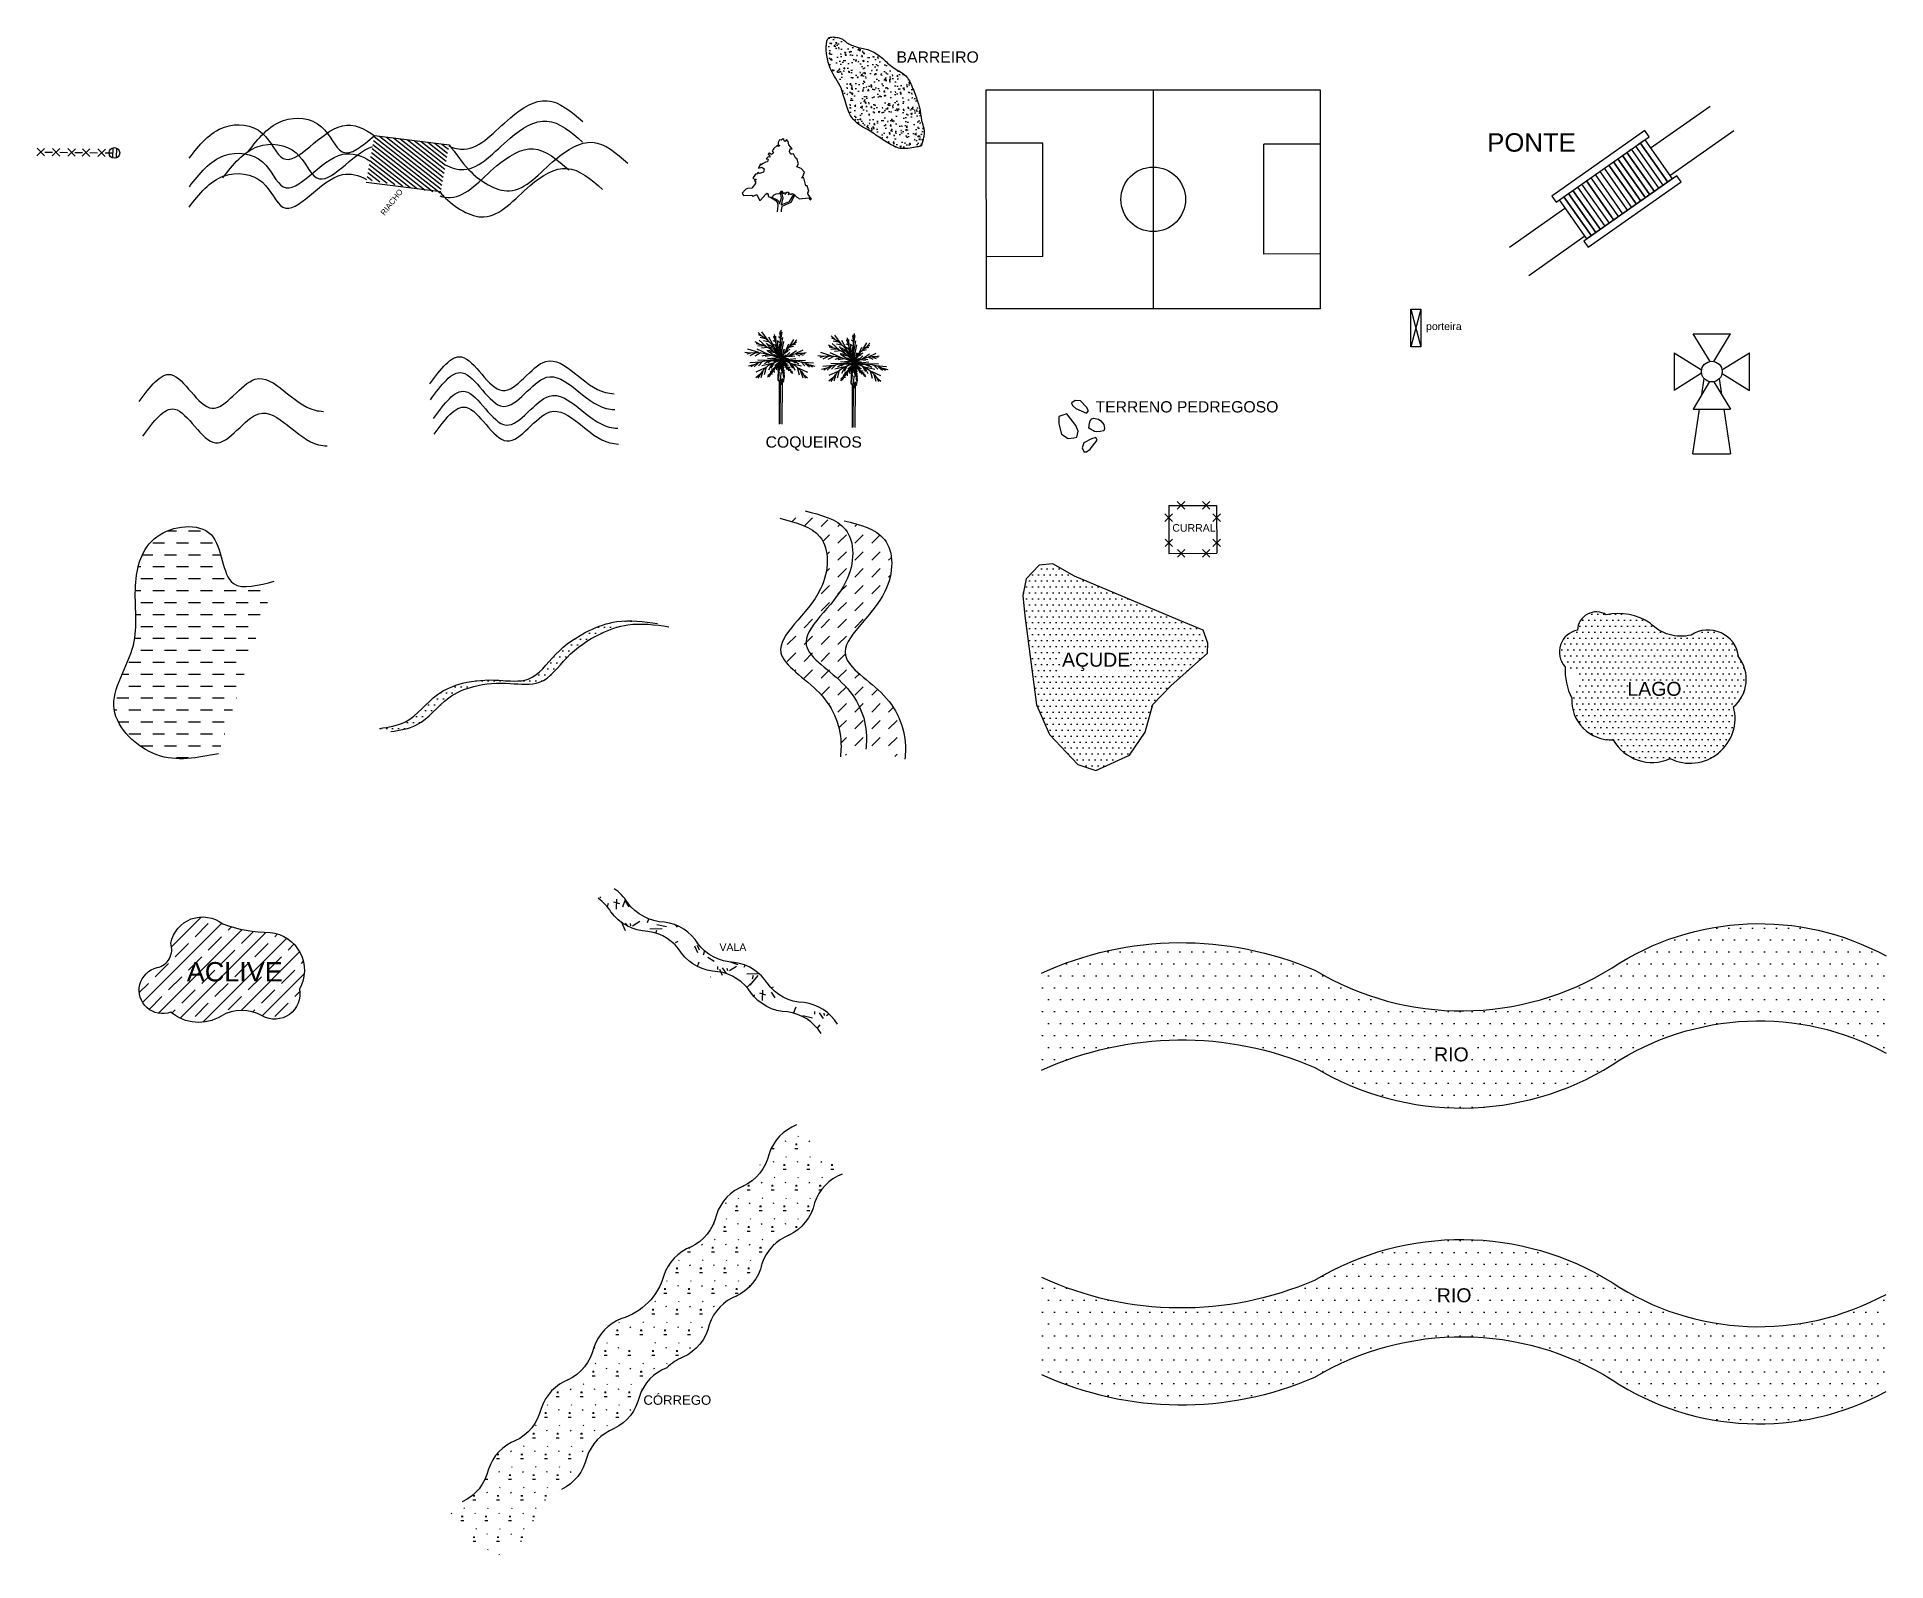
# Paper-space layout 'OBSERVAÇÕES' of a CAD drawing. Extents: x -300443 to 1108, y -9195518 to 518.
# Drawn here: x 615.6 to 1107.5, y 47.6 to 453 of the extents above; entities that cross this region are included whole.
import ezdxf

# ---------------------------------------------------------------- set-up
doc = ezdxf.new("R2010")
doc.units = 0
doc.header["$MEASUREMENT"] = 0
doc.layers.get('0').update_dxf_attribs({"linetype": 'CONTINUOUS'})
for name, color, linetype in [('Arvores', 3, 'CONTINUOUS'), ('CERCA', 7, 'CONTINUOUS'), ('Equipamentos', 7, 'CONTINUOUS'), ('Estrutura civís', 7, 'CONTINUOUS'), ('Observaзгo', 5, 'CONTINUOUS'), ('PONTE', 44, 'CONTINUOUS'), ('Poste dt', 3, 'CONTINUOUS'), ('Terreno', 7, 'CONTINUOUS'), ('Textos', 7, 'CONTINUOUS')]:
    doc.layers.add(name, color=color, linetype=linetype)
doc.layers.add('Topografia', color=9, linetype='CONTINUOUS', true_color=0x808080)
doc.styles.add('ARIAL', font='arial.ttf')
doc.styles.get("Standard").update_dxf_attribs({"font": 'arial.ttf'})

psp = doc.layouts.new('OBSERVAÇÕES')

# ---------------------------------------------------------------- texts
at = {"layer": 'Estrutura civís', "color": 5, "insert": (1001.43, 427.36), "char_height": 4.9, "attachment_point": 1}
psp.add_mtext_dynamic_manual_height_columns('PONTE', width=9.6695, gutter_width=12.5, heights=[0], dxfattribs=at)
at = {"layer": 'Terreno', "color": 5, "style": 'ARIAL'}
psp.add_text('ACLIVE', height=5.136, dxfattribs=at).set_placement((655.44, 201.77))
at = {"layer": 'Terreno', "color": 150, "insert": (709.37, 409.49), "char_height": 1.5, "width": 19.6763, "attachment_point": 2, "rotation": 51.8911}
psp.add_mtext('RIACHO', dxfattribs=at)
at = {"layer": 'Terreno', "color": 0, "insert": (888.31, 289.18), "char_height": 3.712, "width": 39.3137, "attachment_point": 1}
psp.add_mtext('AÇUDE', dxfattribs=at)
at = {"layer": 'Terreno', "color": 150, "insert": (1038.72, 281.44), "char_height": 3.712, "width": 39.3137, "attachment_point": 1}
psp.add_mtext('LAGO', dxfattribs=at)
at = {"layer": 'Terreno', "color": 1, "insert": (797.17, 211.86), "char_height": 2, "width": 89.8113, "attachment_point": 1}
psp.add_mtext('{\\C5;VALA}', dxfattribs=at)
at = {"layer": 'Terreno', "color": 4, "char_height": 3.712, "width": 39.3137}
for insert, attachment_point in [((987.29, 184.21), 1), ((988.03, 116.37), 7)]:
    psp.add_mtext('RIO', dxfattribs=dict(at, insert=insert, attachment_point=attachment_point))
at = {"layer": 'Terreno', "color": 5, "insert": (776.93, 91.65), "char_height": 2.5, "width": 61.5059, "attachment_point": 1}
psp.add_mtext('CÓRREGO', dxfattribs=at)
at = {"layer": 'Textos', "color": 1, "insert": (985.17, 377.01), "char_height": 2, "width": 89.8113, "attachment_point": 1}
psp.add_mtext('{\\C5;porteira}', dxfattribs=at)

# ---------------------------------------------------------------- blocks, each defined once
blk = doc.blocks.new('Árvore (1)')
at = {"layer": 'Poste dt'}
for points in [[(1.881029, 8.973172), (1.411314, 9.493927), (1.002006, 9.044153), (0.768104, 9.194073), (0.709622, 9.56888), (0.417265, 9.718828), (0.007943, 9.343994), (-0.459847, 9.41896), (-0.810686, 8.744286), (-0.810686, 8.144579), (-0.342896, 7.919692), (-0.693749, 7.694791), (-1.044588, 7.994659), (-2.038651, 7.020117), (-2.038651, 6.79523), (-2.447959, 6.570343), (-2.331008, 6.345443), (-2.038651, 5.895669), (-2.564909, 5.520849), (-3.091182, 5.895669), (-3.383539, 5.820702), (-3.50049, 5.520849), (-3.091182, 5.445882), (-3.0327, 4.846174), (-3.489862, 4.921128), (-4.026749, 4.396387), (-3.442021, 4.32142), (-3.675909, 3.571779), (-4.202168, 3.496813), (-4.78691, 3.122006), (-5.488602, 2.747185), (-5.54707, 3.047039), (-6.073343, 1.922577), (-5.137762, 2.147464), (-4.553021, 1.772644), (-4.728441, 0.873082), (-5.780959, 0.498262), (-6.248762, 0.798116), (-6.424182, 0.348328), (-6.83349, 0.273375), (-7.184343, -0.176412), (-7.593664, -0.701153), (-7.067392, -1.15094), (-6.716553, -0.92604), (-7.113226, -1.577926), (-6.825058, -1.544319), (-6.866676, -2.134402), (-7.827553, -3.39985), (-8.997035, -3.474816), (-9.523294, -3.77467), (-10.400406, -4.749198), (-10.049553, -5.348919), (-7.886021, -5.273952), (-7.476713, -5.573806), (-6.482651, -5.124019), (-5.780959, -6.623301), (-5.488602, -6.623301), (-4.1437, -4.974099), (-3.734378, -4.749198), (-3.442021, -5.124019), (-3.442021, -5.648773), (-2.974217, -5.798693), (-2.331008, -5.798693), (-2.097119, -5.273952), (-1.336958, -4.899132), (-0.576784, -4.824165), (-0.225945, -4.524311), (-0.167476, -4.449344), (0.007943, -4.074524), (0.241845, -4.224458), (0.417265, -4.824165), (0.826573, -4.599278), (0.943524, -4.749198), (1.060475, -5.124019), (1.469796, -4.449344), (1.879104, -4.449344), (2.054524, -4.749198), (1.879104, -5.049052), (2.346894, -4.899132), (2.522328, -5.124019), (2.931636, -4.824165), (3.340957, -4.974099), (4.159587, -5.798693), (4.510426, -5.948626), (4.802796, -6.24848), (7.258698, -6.023593), (7.726489, -6.473367), (8.077341, -6.323447), (7.141747, -5.124019), (7.083279, -4.674245), (7.375649, -4.224458), (6.84939, -2.800142), (6.55702, -2.800142), (5.972279, -0.701153), (5.387538, -0.6262), (5.738377, -0.326346), (6.206167, 0.873082), (5.270587, 1.84761), (4.101118, 2.222431), (4.627377, 3.047039)], [(4.627377, 3.047039), (4.159587, 4.471354), (3.867216, 4.471354), (3.282475, 5.745736), (2.931636, 5.670769), (2.522328, 5.670769), (2.229944, 6.27049), (2.405363, 7.095084), (2.873167, 7.095084), (1.996055, 8.144579), (1.879104, 8.969187)], [(-2.447959, -5.87366), (-1.103057, -6.548334), (-0.635266, -6.998121), (-0.459847, -7.597829), (0.066412, -6.023593), (-0.225945, -4.599278)], [(0.007943, -4.224458), (0.417265, -5.948626), (0.007943, -7.822715), (2.229944, -6.998121), (3.340957, -5.049052)], [(-2.857266, -5.798693), (-1.453896, -6.698267), (-0.986119, -7.297975), (-0.869168, -8.122583), (-1.103057, -9.696818)], [(3.574859, -5.198985), (2.580796, -7.223008), (0.124894, -8.272503), (-0.050525, -9.172077), (0.007943, -9.696818)]]:
    blk.add_lwpolyline(points, dxfattribs=at)
blk = doc.blocks.new('FW3')
for p, q in [((0.006063, 0), (-0.194022, -0.1213)), ((-0.160674, -0.095307), (-0.206148, -0.112635)), ((-0.139453, -0.086643), (-0.194022, -0.095307)), ((-0.175832, -0.108303), (-0.184927, -0.125632)), ((-0.087916, -0.056318), (-0.157643, -0.064982)), ((-0.148548, -0.090975), (-0.154611, -0.125632)), ((-0.048505, -0.030325), (-0.13339, -0.038989)), ((-0.112169, -0.073646), (-0.127327, -0.125632)), ((-0.069727, -0.047653), (-0.093979, -0.112635)), ((-0.009095, -0.008664), (-0.081853, -0.008664)), ((-0.045474, -0.034657), (-0.072758, -0.095307)), ((-0.009095, -0.012996), (-0.042442, -0.099639))]:
    blk.add_line(p, q)
blk = doc.blocks.new('FW4')
for p, q in [((-0.034311, 0), (-0.124766, 0.017829)), ((-0.028072, 0), (-0.074859, -0.044572)), ((-0.230817, -0.102517), (-0.271365, -0.12926)), ((-0.177791, -0.04903), (-0.262008, -0.071316)), ((-0.199625, -0.075773), (-0.227697, -0.138175)), ((-0.106051, -0.013372), (-0.199625, -0.017829)), ((-0.162195, -0.040115), (-0.193387, -0.115888)), ((-0.10917, -0.017829), (-0.1466, -0.075773)), ((-0.084217, -0.008914), (-0.121647, -0.057944))]:
    blk.add_line(p, q)
blk.add_arc((-0.01792, -0.266866), 0.267694, 85.492286, 151.266272)
blk = doc.blocks.new('coqueiros')
at = {"layer": 'Arvores'}
for p, q in [((-9.853397, 10.795778), (-10.016365, 7.768322)), ((-9.608945, 9.980693), (-9.771913, 8.466966)), ((-8.305199, 9.631372), (-8.549651, 11.610862)), ((9.576255, 9.893901), (9.413287, 6.866445)), ((11.124453, 8.729495), (10.880001, 10.708985)), ((-10.016365, 7.768322), (-9.853397, 7.419)), ((-9.771913, 8.466966), (-9.771913, 8.234085)), ((-9.690429, 7.884763), (-9.52746, 7.069679)), ((-9.364492, 8.234085), (-9.201524, 7.069679)), ((-9.283008, 8.350525), (-9.201524, 8.350525)), ((-9.201524, 8.350525), (-9.12004, 9.747812)), ((-9.201524, 7.069679), (-9.12004, 6.487476)), ((-8.794103, 8.117644), (-8.468167, 7.186119)), ((-8.794103, 6.603916), (-8.794103, 8.117644)), ((-8.468167, 7.186119), (-8.386683, 7.768322)), ((-8.386683, 7.768322), (-8.223714, 8.583406)), ((-8.223714, 8.583406), (-8.305199, 9.631372)), ((9.413287, 6.866445), (9.576255, 6.517123)), ((9.820707, 9.078817), (9.657739, 7.565089)), ((9.657739, 7.565089), (9.657739, 7.332208)), ((9.739223, 6.982886), (9.902192, 6.167802)), ((10.06516, 7.332208), (10.228128, 6.167802)), ((10.146644, 7.448648), (10.228128, 7.448648)), ((10.228128, 7.448648), (10.309612, 8.845935)), ((10.228128, 6.167802), (10.309612, 5.585599)), ((10.635549, 7.215767), (10.961485, 6.284242)), ((10.635549, 5.702039), (10.635549, 7.215767)), ((10.961485, 6.284242), (11.042969, 6.866445)), ((11.042969, 6.866445), (11.205938, 7.681529)), ((11.205938, 7.681529), (11.124453, 8.729495))]:
    blk.add_line(p, q, dxfattribs=at)
at = {"layer": 'PONTE'}
for p, q in [((-9.636032, 7.651882), (-9.636032, -3.992178)), ((-9.39158, 7.069679), (-9.473064, -3.875738)), ((-8.839471, 7.419), (-8.920955, -3.992178)), ((9.79362, 6.750005), (9.79362, -4.894055)), ((10.038072, 6.167802), (9.956588, -4.777615)), ((10.590181, 6.517123), (10.508697, -4.894055))]:
    blk.add_line(p, q, dxfattribs=at)
at = {"layer": 'Arvores', "color": 0, "zscale": 24.410849}
for name, p, xscale, yscale, rotation in [('FW4', (-9.042563, 13.322157), 33.644262, 17.31529, 297.490561), ('FW3', (-8.913658, 12.953747), 32.741925, 20.630984, 266.809886), ('FW3', (-8.913658, 12.953747), 37.769229, 19.341547, 255.370343), ('FW4', (10.387089, 12.42028), 33.644262, 17.31529, 297.490561), ('FW3', (10.515994, 12.05187), 37.769229, 19.341547, 255.370343), ('FW4', (-8.913658, 13.137952), 35.706745, 19.709958, 334.2455140000001), ('FW4', (-9.042563, 13.137952), 29.6482, 18.420521, 309.156019), ('FW4', (-9.052582, 13.041554), -24.051176, 14.276381, 68.014799), ('FW4', (-9.052582, 13.041554), -24.051176, 16.920155, 35.891714), ('FW4', (10.515994, 12.236075), 35.706745, 19.709958, 334.2455140000001), ('FW4', (10.387089, 12.236075), 29.6482, 18.420521, 309.156019), ('FW3', (10.515994, 12.05187), 32.741925, 20.630984, 266.809886), ('FW4', (10.37707, 12.139677), -24.051176, 14.276381, 68.014799), ('FW4', (10.37707, 12.139677), -24.051176, 16.920155, 35.891714)]:
    blk.add_blockref(name, p, dxfattribs=dict(at, xscale=xscale, yscale=yscale, rotation=rotation))
at = {"layer": 'Arvores', "zscale": 24.410849}
for name, p, xscale, yscale, rotation in [('FW4', (-8.497554, 13.041554), 34.041664, 15.069513, 357.9742229999999), ('FW4', (-8.497554, 13.041554), 29.786456, 25.64461, 10.179546), ('FW3', (-9.12004, 13.008149), 27.541635, 11.061857, 38.975098), ('FW3', (-9.038556, 13.12459), 13.689333, 12.342704, 46.477329), ('FW4', (-9.416589, 13.041554), -29.786456, 25.64461, 349.820454), ('FW3', (-9.201524, 13.12459), 22.326651, 9.78101, 85.71212000000001), ('FW4', (-9.416589, 13.041554), -34.041664, 15.069513, 2.025777000000001), ('FW3', (-9.201524, 13.008149), 21.837746, 11.760501, 115.144058), ('FW4', (10.932097, 12.139677), 34.041664, 15.069513, 357.9742229999999), ('FW4', (10.932097, 12.139677), 29.786456, 25.64461, 10.179546), ('FW3', (10.309612, 12.106272), 27.541635, 11.061857, 38.975098), ('FW3', (10.391096, 12.222713), 13.689333, 12.342704, 46.477329), ('FW4', (10.013063, 12.139677), -29.786456, 25.64461, 349.820454), ('FW3', (10.228128, 12.222713), 22.326651, 9.78101, 85.71212000000001), ('FW4', (10.013063, 12.139677), -34.041664, 15.069513, 2.025777000000001), ('FW3', (10.228128, 12.106272), 21.837746, 11.760501, 115.144058)]:
    blk.add_blockref(name, p, dxfattribs=dict(at, xscale=xscale, yscale=yscale, rotation=rotation))
at = {"layer": 'Textos', "color": 3, "linetype": 'Continuous'}
blk.add_text('COQUEIROS', height=3, dxfattribs=at).set_placement((-13.239164, -10.241702))
blk = doc.blocks.new('Pedra', base_point=(614479.543839, 8270504.986392))
at = {"layer": 'Textos', "elevation": 0.56174}
for points in [[(614481.402616, 8270507.548334), (614480.828827, 8270508.522875), (614479.21796, 8270510.187766), (614477.866274, 8270510.288431), (614476.97192, 8270509.658637), (614476.888038, 8270509.576167), (614477.109839, 8270508.939841), (614478.043547, 8270508.143176), (614480.843229, 8270506.957233)], [(614483.28608, 8270500.4478), (614482.195483, 8270500.14853), (614480.167579, 8270499.028547), (614479.71729, 8270497.7501), (614480.091568, 8270496.722274), (614480.149261, 8270496.61976), (614480.821432, 8270496.667622), (614481.834358, 8270497.360781), (614483.710516, 8270499.753418)]]:
    blk.add_lwpolyline(points, close=True, dxfattribs=at)
for points in [[(614473.492273, 8270506.099245), (614473.525775, 8270504.097348), (614474.232119, 8270501.371072), (614475.972687, 8270500.206343), (614477.499203, 8270500.356633), (614478.303817, 8270500.571992), (614478.586354, 8270502.12466), (614478.021279, 8270503.677329), (614475.653282, 8270506.761956), (614475.653282, 8270506.761956), (614473.492273, 8270506.099245)], [(614483.012803, 8270502.090242), (614481.484952, 8270502.950874), (614481.655624, 8270504.272813), (614481.851263, 8270504.898339), (614482.242542, 8270505.406579), (614482.751202, 8270505.602056), (614484.081549, 8270505.328388), (614484.668466, 8270504.898339), (614485.451023, 8270503.920954), (614485.646661, 8270502.904474), (614485.451023, 8270502.278947), (614484.511955, 8270502.044375), (614483.494632, 8270501.966184), (614483.012803, 8270502.090242)]]:
    blk.add_lwpolyline(points, dxfattribs=at)
at = {"layer": 'Textos', "linetype": 'Continuous'}
blk.add_text('TERRENO PEDREGOSO', height=3, dxfattribs=at).set_placement((614483.239984, 8270507.128165, 0.56174))
blk = doc.blocks.new('campo de futebol')
at = {"layer": 'Observaзгo', "color": 3, "linetype": 'Continuous'}
blk.add_lwpolyline([(-33.955868, 32.907389), (24.3166, 32.945893), (24.375275, -55.852977), (-33.897193, -55.891482)], close=True, dxfattribs=at)
for points in [[(-19.455872, 32.91697), (-19.503246, 17.916936)], [(9.680363, 32.936222), (9.822004, 17.936313)], [(9.822004, 17.936313), (-19.503246, 17.916936)], [(-33.926531, -11.492046), (24.345938, -11.453542)], [(-19.688948, -40.88209), (-19.736321, -55.882125)], [(10.377225, -40.862223), (-19.688948, -40.88209)], [(10.377225, -40.862223), (10.518866, -55.862133)]]:
    blk.add_lwpolyline(points, dxfattribs=at)
blk.add_circle((-4.790297, -11.472794), 8.587145, dxfattribs=at)
blk = doc.blocks.new('FARPA')
at = {"color": 7, "linetype": 'Continuous'}
for p, q in [((2.826427, -2.824011), (-2.826427, 2.824011)), ((2.824011, 2.826427), (-2.824011, -2.826427))]:
    blk.add_line(p, q, dxfattribs=at)
blk = doc.blocks.new('curral')
at = {"layer": 'Equipamentos', "color": 7, "linetype": 'Continuous'}
for p, q in [((-6.750398, 6.212078), (5.998287, 6.214607)), ((-6.750398, 6.212078), (-6.729958, -6.536591)), ((5.998287, 6.214607), (6.018727, -6.534063)), ((-6.729958, -6.536591), (6.018727, -6.534063))]:
    blk.add_line(p, q, dxfattribs=at)
at = {"layer": 'Equipamentos', "color": 7, "linetype": 'Continuous', "xscale": 0.353941, "yscale": 0.353941, "zscale": 0.353941}
for p, rotation in [((-3.475663, 6.212727), 0.011364), ((3.193261, 6.21405), 0.011364), ((-6.745148, 2.937347), 270.091865), ((6.003537, 2.939876), 270.091865), ((-6.734455, -3.731569), 270.091865), ((6.01423, -3.72904), 270.091865), ((-3.455223, -6.535942), 0.011364), ((3.213701, -6.534619), 0.011364)]:
    blk.add_blockref('FARPA', p, dxfattribs=dict(at, rotation=rotation))
blk.add_text('CURRAL', height=2).set_placement((-5.777565, -0.765314))
blk = doc.blocks.new('new block')
for p, q in [((795977.100138, 9299893.94681), (795972.559403, 9299901.237593)), ((795972.559403, 9299901.237593), (795982.559403, 9299901.237593)), ((795978.135264, 9299893.924444), (795982.559403, 9299901.237593)), ((795967.559403, 9299896.237593), (795974.853733, 9299891.717314)), ((795967.559403, 9299896.237593), (795967.559403, 9299886.237593)), ((795980.265413, 9299891.715392), (795987.559403, 9299896.237593)), ((795987.559403, 9299886.237593), (795987.559403, 9299896.237593)), ((795974.850114, 9299890.778752), (795967.559403, 9299886.237593)), ((795980.267184, 9299890.769935), (795987.559403, 9299886.237593)), ((795976.946446, 9299888.558962), (795972.559403, 9299881.237593)), ((795974.908637, 9299885.15814), (795975.54088, 9299889.373097)), ((795978.114529, 9299888.546382), (795982.559403, 9299881.237593)), ((795979.54088, 9299889.373097), (795980.172475, 9299885.162463)), ((795972.54088, 9299869.373097), (795974.320555, 9299881.237593)), ((795972.559403, 9299881.237593), (795982.559403, 9299881.237593)), ((795980.761206, 9299881.237593), (795982.54088, 9299869.373097)), ((795972.54088, 9299869.373097), (795982.54088, 9299869.373097))]:
    blk.add_line(p, q)
blk.add_circle((795977.559403, 9299891.237593), 2.747869)
blk = doc.blocks.new('catavento')
at = {"layer": 'Observaзгo'}
blk.add_blockref('new block', (-795977.54088, -9299869.373097), dxfattribs=at)
blk = doc.blocks.new('BARREIRO')
at = {"layer": 'Topografia'}
h = blk.add_hatch(dxfattribs=at)
h.set_pattern_fill('AR-CONC', color=256, scale=0.6, style=0)
h.set_pattern_definition([(50, (-778184.2048, -9181382.5478), (4.3035610956, -0.3765128099), [0.45, -4.95]), (355, (-778184.2048, -9181382.5478), (-0.8325080017, 4.5131528022), [0.36, -3.96]), (100.4514, (-778183.846, -9181382.579), (3.4710562903, 4.1366372524), [0.38244114, -4.206852672]), (46.1842, (-778184.205, -9181381.348), (6.4034462918, -0.993114086), [0.675, -7.425]), (96.6356, (-778183.671, -9181381.4305), (5.6079762333, 5.8447072254), [0.573661728, -6.310278]), (351.1842, (-778184.205, -9181381.348), (5.607971671, 5.8447116056), [0.54, -5.94]), (21, (-778183.6048, -9181381.6478), (3.5814423127, -2.415713344), [0.45, -4.95]), (326, (-778183.6048, -9181381.6478), (1.4598919915, 4.3509002703), [0.36, -3.96]), (71.4514, (-778183.3063, -9181381.849), (5.0413357715, 1.9351829803), [0.38244114, -4.206852672]), (37.5, (-778184.2048, -9181382.5478), (0.0729591319, 1.997363123), [0, -3.912, 0, -4.02, 0, -3.975]), (7.5, (-778184.2048, -9181382.5478), (1.57841722465, 2.3664702713), [0, -2.292, 0, -3.822, 0, -1.515]), (327.5, (-778185.5428, -9181382.5478), (3.20293461703, -0.1353292304), [0, -1.5, 0, -4.68, 0, -6.21]), (317.5, (-778186.1428, -9181382.5478), (3.49911701605, 0.600629894), [0, -1.95, 0, -3.108, 0, -4.41])])
h.paths.add_polyline_path([(0.09, 9.58), (-0.3, 9.87), (-0.7, 10.14), (-1.11, 10.41), (-1.52, 10.65), (-1.94, 10.87), (-2.35, 11.06), (-2.77, 11.22), (-3.18, 11.35), (-3.58, 11.47), (-3.99, 11.57), (-4.39, 11.66), (-4.8, 11.74), (-5.2, 11.83), (-5.6, 11.93), (-6, 12.03), (-6.4, 12.15), (-6.79, 12.28), (-7.16, 12.41), (-7.52, 12.56), (-7.86, 12.71), (-8.17, 12.87), (-8.45, 13.03), (-8.69, 13.19), (-8.91, 13.36), (-9.12, 13.52), (-9.3, 13.68), (-9.49, 13.83), (-9.67, 13.98), (-9.87, 14.11), (-10.09, 14.23), (-10.32, 14.34), (-10.58, 14.43), (-10.85, 14.5), (-11.13, 14.57), (-11.42, 14.62), (-11.7, 14.66), (-11.97, 14.68), (-12.23, 14.7), (-12.47, 14.71), (-12.69, 14.7), (-12.9, 14.69), (-13.09, 14.66), (-13.26, 14.61), (-13.41, 14.54), (-13.55, 14.45), (-13.67, 14.33), (-13.77, 14.2), (-13.86, 14.03), (-13.94, 13.85), (-14.01, 13.64), (-14.06, 13.42), (-14.11, 13.17), (-14.14, 12.91), (-14.17, 12.63), (-14.19, 12.33), (-14.21, 12.02), (-14.21, 11.69), (-14.21, 11.34), (-14.19, 10.98), (-14.17, 10.6), (-14.12, 10.2), (-14.07, 9.79), (-14, 9.35), (-13.91, 8.9), (-13.8, 8.43), (-13.67, 7.94), (-13.52, 7.45), (-13.34, 6.94), (-13.13, 6.42), (-12.9, 5.89), (-12.63, 5.35), (-12.34, 4.8), (-12.02, 4.24), (-11.68, 3.67), (-11.33, 3.07), (-10.97, 2.46), (-10.6, 1.82), (-10.22, 1.16), (-9.67, -0.71), (-9.2, -2.26), (-8.79, -3.55), (-8.42, -4.6), (-8.08, -5.45), (-7.74, -6.16), (-7.38, -6.74), (-6.99, -7.25), (-6.54, -7.72), (-6.05, -8.14), (-5.53, -8.54), (-4.99, -8.9), (-4.44, -9.24), (-3.91, -9.55), (-3.4, -9.84), (-2.92, -10.11), (-2.49, -10.37), (-2.11, -10.61), (-1.75, -10.85), (-1.4, -11.08), (-1.07, -11.31), (-0.73, -11.55), (-0.38, -11.8), (-0.01, -12.05), (0.39, -12.32), (0.83, -12.6), (1.28, -12.89), (1.74, -13.17), (2.2, -13.45), (2.66, -13.72), (3.11, -13.97), (3.54, -14.19), (3.94, -14.39), (4.32, -14.56), (4.69, -14.7), (5.06, -14.82), (5.43, -14.91), (5.81, -14.96), (6.22, -14.99), (6.65, -14.99), (7.12, -14.97), (7.61, -14.92), (8.11, -14.85), (8.61, -14.78), (9.09, -14.69), (9.53, -14.61), (9.93, -14.53), (10.27, -14.46), (10.53, -14.4), (10.73, -14.36), (10.88, -14.31), (10.99, -14.26), (11.06, -14.2), (11.11, -14.11), (11.16, -14), (11.2, -13.86), (11.26, -13.68), (11.32, -13.46), (11.4, -13.21), (11.47, -12.94), (11.55, -12.66), (11.62, -12.36), (11.68, -12.05), (11.74, -11.75), (11.78, -11.45), (11.81, -11.16), (11.83, -10.88), (11.84, -10.6), (11.83, -10.32), (11.81, -10.06), (11.78, -9.8), (11.74, -9.54), (11.68, -9.3), (11.62, -9.05), (11.54, -8.81), (11.47, -8.56), (11.39, -8.3), (11.31, -8.04), (11.24, -7.76), (11.17, -7.47), (11.11, -7.16), (11.06, -6.84), (11.01, -6.5), (10.97, -6.15), (10.92, -5.8), (10.88, -5.45), (10.83, -5.1), (10.77, -4.76), (10.7, -4.43), (10.62, -4.1), (10.54, -3.77), (10.44, -3.43), (10.33, -3.08), (10.21, -2.72), (10.08, -2.33), (9.93, -1.92), (9.77, -1.48), (9.61, -1.01), (9.43, -0.53), (9.25, -0.04), (9.06, 0.45), (8.87, 0.94), (8.68, 1.41), (8.49, 1.86), (8.3, 2.28), (8.11, 2.68), (7.92, 3.06), (7.71, 3.41), (7.48, 3.74), (7.23, 4.06), (6.96, 4.35), (6.65, 4.64), (6.31, 4.91), (5.93, 5.17), (5.54, 5.42), (5.13, 5.67), (4.71, 5.92), (4.3, 6.16), (3.89, 6.42), (3.5, 6.68), (3.14, 6.94), (2.79, 7.22), (2.46, 7.5), (2.14, 7.79), (1.82, 8.09), (1.5, 8.38), (1.17, 8.68), (0.83, 8.98), (0.47, 9.28)])
blk.add_lwpolyline([(-10.22, 1.16), (-10.6, 1.82), (-10.97, 2.46), (-11.33, 3.07), (-11.68, 3.67), (-12.02, 4.24), (-12.34, 4.8), (-12.63, 5.35), (-12.9, 5.89), (-13.13, 6.42), (-13.34, 6.94), (-13.52, 7.45), (-13.67, 7.94), (-13.8, 8.43), (-13.91, 8.9), (-14, 9.35), (-14.07, 9.79), (-14.12, 10.2), (-14.17, 10.6), (-14.19, 10.98), (-14.21, 11.34), (-14.21, 11.69), (-14.21, 12.02), (-14.19, 12.33), (-14.17, 12.63), (-14.14, 12.91), (-14.11, 13.17), (-14.06, 13.42), (-14.01, 13.64), (-13.94, 13.85), (-13.86, 14.03), (-13.77, 14.2), (-13.67, 14.33), (-13.55, 14.45), (-13.41, 14.54), (-13.26, 14.61), (-13.09, 14.66), (-12.9, 14.69), (-12.69, 14.7), (-12.47, 14.71), (-12.23, 14.7), (-11.97, 14.68), (-11.7, 14.66), (-11.42, 14.62), (-11.13, 14.57), (-10.85, 14.5), (-10.58, 14.43), (-10.32, 14.34), (-10.09, 14.23), (-9.87, 14.11), (-9.67, 13.98), (-9.49, 13.83), (-9.3, 13.68), (-9.12, 13.52), (-8.91, 13.36), (-8.69, 13.19), (-8.45, 13.03), (-8.17, 12.87), (-7.86, 12.71), (-7.52, 12.56), (-7.16, 12.41), (-6.79, 12.28), (-6.4, 12.15), (-6, 12.03), (-5.6, 11.93), (-5.2, 11.83), (-4.8, 11.74), (-4.39, 11.66), (-3.99, 11.57), (-3.58, 11.47), (-3.18, 11.35), (-2.77, 11.22), (-2.35, 11.06), (-1.94, 10.87), (-1.52, 10.65), (-1.11, 10.41), (-0.7, 10.14), (-0.3, 9.87), (0.09, 9.58), (0.47, 9.28), (0.83, 8.98), (1.17, 8.68), (1.5, 8.38), (1.82, 8.09), (2.14, 7.79), (2.46, 7.5), (2.79, 7.22), (3.14, 6.94), (3.5, 6.68), (3.89, 6.42), (4.3, 6.16), (4.71, 5.92), (5.13, 5.67), (5.54, 5.42), (5.93, 5.17), (6.31, 4.91), (6.65, 4.64), (6.96, 4.35), (7.23, 4.06), (7.48, 3.74), (7.71, 3.41), (7.92, 3.06), (8.11, 2.68), (8.3, 2.28), (8.49, 1.86), (8.68, 1.41), (8.87, 0.94), (9.06, 0.45), (9.25, -0.04), (9.43, -0.53), (9.61, -1.01), (9.77, -1.48), (9.93, -1.92), (10.08, -2.33), (10.21, -2.72), (10.33, -3.08), (10.44, -3.43), (10.54, -3.77), (10.62, -4.1), (10.7, -4.43), (10.77, -4.76), (10.83, -5.1), (10.88, -5.45), (10.92, -5.8), (10.97, -6.15), (11.01, -6.5), (11.06, -6.84), (11.11, -7.16), (11.17, -7.47), (11.24, -7.76), (11.31, -8.04), (11.39, -8.3), (11.47, -8.56), (11.54, -8.81), (11.62, -9.05), (11.68, -9.3), (11.74, -9.54), (11.78, -9.8), (11.81, -10.06), (11.83, -10.32), (11.84, -10.6), (11.83, -10.88), (11.81, -11.16), (11.78, -11.45), (11.74, -11.75), (11.68, -12.05), (11.62, -12.36), (11.55, -12.66), (11.47, -12.94), (11.4, -13.21), (11.32, -13.46), (11.26, -13.68), (11.2, -13.86), (11.16, -14), (11.11, -14.11), (11.06, -14.2), (10.99, -14.26), (10.88, -14.31), (10.73, -14.36), (10.53, -14.4), (10.27, -14.46), (9.93, -14.53), (9.53, -14.61), (9.09, -14.69), (8.61, -14.78), (8.11, -14.85), (7.61, -14.92), (7.12, -14.97), (6.65, -14.99), (6.22, -14.99), (5.81, -14.96), (5.43, -14.91), (5.06, -14.82), (4.69, -14.7), (4.32, -14.56), (3.94, -14.39), (3.54, -14.19), (3.11, -13.97), (2.66, -13.72), (2.2, -13.45), (1.74, -13.17), (1.28, -12.89), (0.83, -12.6), (0.39, -12.32), (-0.01, -12.05), (-0.38, -11.8), (-0.73, -11.55), (-1.07, -11.31), (-1.4, -11.08), (-1.75, -10.85), (-2.11, -10.61), (-2.49, -10.37), (-2.92, -10.11), (-3.4, -9.84), (-3.91, -9.55), (-4.44, -9.24), (-4.99, -8.9), (-5.53, -8.54), (-6.05, -8.14), (-6.54, -7.72), (-6.99, -7.25), (-7.38, -6.74), (-7.74, -6.16), (-8.08, -5.45), (-8.42, -4.6), (-8.79, -3.55), (-9.2, -2.26), (-9.67, -0.71), (-10.22, 1.16)], dxfattribs=at)
at = {"layer": 'Textos', "linetype": 'Continuous'}
blk.add_text('BARREIRO', height=3, dxfattribs=at).set_placement((4.5, 7.89))
blk = doc.blocks.new('A$C19E86692')
at = {"layer": 'Topografia'}
for p, q in [((37.446935, 33.837451), (53.445127, 45.068717)), ((42.721777, 26.589212), (59.756733, 38.596261)), ((0, 7.548449), (14.717208, 17.880422)), ((5.197657, -0.000001), (20.076553, 10.512168))]:
    blk.add_line(p, q, dxfattribs=at)
for points in [[(11.317637, 21.145664), (11.317637, 21.145664), (12.468841, 19.510672), (12.468841, 19.510672), (37.191004, 36.917642), (37.191004, 36.917642), (36.0398, 38.552633), (36.0398, 38.552633)], [(19.825932, 9.14416), (19.825932, 9.14416), (20.977136, 7.509169), (20.977136, 7.509169), (45.699298, 24.916139), (45.699298, 24.916139), (44.548095, 26.55113), (44.548095, 26.55113)]]:
    blk.add_lwpolyline(points, close=True, dxfattribs=at)
for points in [[(40.954755, 24.021046), (33.636434, 34.414856), (33.636434, 34.414856), (34.83157, 35.256355), (34.83157, 35.256355), (42.149891, 24.862545)], [(42.149891, 24.862545), (34.83157, 35.256355), (34.83157, 35.256355), (36.026705, 36.097855), (36.026705, 36.097855), (43.345026, 25.704045)], [(33.783942, 18.972049), (26.465621, 29.365859), (26.465621, 29.365859), (27.660756, 30.207358), (27.660756, 30.207358), (34.979078, 19.813548)], [(34.979078, 19.813548), (27.660756, 30.207358), (27.660756, 30.207358), (28.855892, 31.048858), (28.855892, 31.048858), (36.174213, 20.655048)], [(36.174213, 20.655048), (28.855892, 31.048858), (28.855892, 31.048858), (30.051028, 31.890357), (30.051028, 31.890357), (37.369349, 21.496547)], [(37.369349, 21.496547), (30.051028, 31.890357), (30.051028, 31.890357), (31.246163, 32.731857), (31.246163, 32.731857), (38.564484, 22.338047)], [(38.564484, 22.338047), (31.246163, 32.731857), (31.246163, 32.731857), (32.441299, 33.573356), (32.441299, 33.573356), (39.75962, 23.179546)], [(26.613129, 13.923052), (19.294808, 24.316861), (19.294808, 24.316861), (20.489943, 25.158361), (20.489943, 25.158361), (27.808264, 14.764551)], [(27.808264, 14.764551), (20.489943, 25.158361), (20.489943, 25.158361), (21.685079, 25.99986), (21.685079, 25.99986), (29.0034, 15.606051)], [(43.345026, 25.704045), (20.637451, 9.715554)], [(30.198535, 16.44755), (22.880214, 26.84136), (22.880214, 26.84136), (24.07535, 27.68286), (24.07535, 27.68286), (31.393671, 17.28905)], [(32.588807, 18.130549), (25.270485, 28.524359), (25.270485, 28.524359), (26.465621, 29.365859), (26.465621, 29.365859), (33.783942, 18.972049)], [(20.637451, 9.715554), (13.31913, 20.109364), (13.31913, 20.109364), (14.514265, 20.950863), (14.514265, 20.950863), (21.832587, 10.557054)], [(21.832587, 10.557054), (14.514265, 20.950863), (14.514265, 20.950863), (15.709401, 21.792363), (15.709401, 21.792363), (23.027722, 11.398553)], [(23.027722, 11.398553), (15.709401, 21.792363), (15.709401, 21.792363), (16.904537, 22.633862), (16.904537, 22.633862), (24.222858, 12.240053)], [(24.222858, 12.240053), (16.904537, 22.633862), (16.904537, 22.633862), (18.099672, 23.475362), (18.099672, 23.475362), (25.417993, 13.081552)]]:
    blk.add_lwpolyline(points, dxfattribs=at)
blk = doc.blocks.new('A$C22E0282F')
h = blk.add_hatch()
h.set_pattern_fill('GRAVEL', color=38, scale=0.5, style=0)
h.set_pattern_definition([(228.0128, (-660604.3295, -8726415.6164), (-101.60008632948, -114.30014044756), [1.708605, -169.1525]), (184.9697, (-660605.47245, -8726416.8864), (152.400246530896, 12.699910376937), [2.932025, -290.27]), (132.5104, (-660608.39345, -8726417.1404), (126.99990759166, -139.7001364623), [2.06741, -204.6735]), (267.2737, (-660613.34645, -8726420.3154), (12.69994485414, 253.999918266832), [2.670025, -264.332]), (292.8337, (-660613.47345, -8726422.9824), (-63.50018027751, 152.400086650256), [2.61817, -259.199]), (357.2737, (-660612.45745, -8726425.3954), (-253.999918266832, 12.69994485414), [2.670025, -264.332]), (37.6942, (-660609.79045, -8726425.5224), (-165.1001043062, -126.999886784924), [3.53097, -349.5655]), (72.2553, (-660606.99645, -8726423.3634), (88.900177827336, 279.400081030182), [3.3336, -330.0265]), (121.4296, (-660605.98045, -8726420.1884), (-101.600026176322, 165.099805799863), [2.679065, -265.2275]), (175.2364, (-660607.3775, -8726417.9024), (139.69989026527, -12.6998808136), [3.058565, -149.8695]), (222.3974, (-660610.42545, -8726417.6484), (-152.400004586198, -139.699818253185), [3.95539, -391.584]), (138.8141, (-660600.7735, -8726420.4424), (-88.89994337112, 76.19988278562), [1.350025, -133.653]), (171.4692, (-660601.78945, -8726419.5534), (165.099747977957, -25.40006400023), [2.56841, -254.273]), (225, (-660604.3295, -8726419.172), (-3e-15, -12.6999913435), [1.796045, -16.16445]), (203.1986, (-660605.2185, -8726417.6484), (63.50021412795, 25.40011137153), [0.967205, -95.753]), (291.8014, (-660606.1075, -8726418.0294), (-12.7000089095, 38.10002454366), [1.36783, -67.024]), (30.9638, (-660605.5995, -8726419.2994), (38.09995977404, 25.4000197933), [2.2216, -71.8315]), (161.5651, (-660603.6945, -8726418.1564), (25.4000115909, -12.6999811123), [1.606435, -38.5545]), (16.3895, (-660613.47345, -8726418.0294), (127.000070069847, 38.09992074984), [2.25044, -222.794]), (70.3462, (-660611.31445, -8726417.3944), (-50.79985844338, -139.699802442725), [1.887995, -186.911]), (293.1986, (-660603.6945, -8726415.6164), (-25.40011137153, 63.50021412795), [1.9344, -94.786]), (343.6105, (-660602.93245, -8726417.3944), (-127.000070069847, 38.09992074984), [2.25044, -222.794]), (339.444, (-660613.4735, -8726425.9034), (-63.50007882128, 25.39996918025), [2.170175, -106.3385]), (294.7751, (-660611.44145, -8726426.6654), (-63.49985201813, 139.69993513078), [1.81836, -180.018]), (66.8014, (-660603.5675, -8726428.3164), (25.40011137153, 63.50021412795), [1.9344, -94.786]), (17.354, (-660602.80545, -8726426.5384), (-165.1000089093, -50.79992337803), [2.128915, -210.762]), (69.444, (-660609.7905, -8726428.3164), (-25.39996918025, -63.50007882128), [1.08509, -107.424]), (101.3099, (-660604.3295, -8726428.3164), (-12.69993731444, 50.7998373045), [0.647575, -64.11]), (165.9638, (-660604.4565, -8726427.6814), (38.1000267735, -12.6999780206), [2.61817, -49.74525]), (186.009, (-660606.99645, -8726427.0464), (126.99981272214, 12.69997034274), [2.426335, -240.207]), (303.6901, (-660605.5995, -8726420.4424), (-12.7000043565, 25.3999754962), [1.83162, -43.9589]), (353.1572, (-660604.58345, -8726421.9664), (215.900089283217, -25.400113758274), [3.197785, -316.58]), (60.9454, (-660601.4085, -8726422.3474), (-50.79988182915, -88.89978805417), [1.30754, -129.447]), (90, (-660600.773, -8726421.204), (-12.7, 12.7), [0.762, -11.938]), (120.2564, (-660607.25045, -8726426.6654), (50.79989233418, -88.89995516239), [1.764335, -174.6695]), (48.0128, (-660608.1395, -8726425.1414), (101.60008632948, 114.30014044756), [3.417215, -167.444]), (0, (-660605.853, -8726422.601), (12.7, 12.7), [3.302, -9.398]), (325.3048, (-660602.55145, -8726422.6014), (-126.99977995477, 88.900008452424), [2.00805, -198.7965]), (254.0546, (-660600.9005, -8726423.7444), (-12.7000323985, -50.80012101602), [1.849145, -90.6085]), (207.646, (-660601.40845, -8726425.5224), (-241.299915245114, -127.000079873617), [3.010725, -298.0625]), (175.4261, (-660604.07545, -8726426.9194), (-165.100038023738, 12.699938556097), [3.185145, -315.329]), (175.4261, (-660604.07545, -8726426.9194), (-165.100038023738, 12.699938556097), [3.185145, -315.329])])
h.paths.add_polyline_path([(26.2, 24.86, 0.224403), (17.47, 30.86, -0.234439), (7.79, 36.38, 0.103698), (4.38, 40.16), (0, 37.74, -0.101122), (3.31, 34.04, 0.234439), (12.99, 28.52, -0.224403), (21.72, 22.52, 0.22775), (31.22, 17.26, -0.224403), (39.95, 11.26, 0.22775), (49.45, 6, -0.224403), (58.18, 0), (62.66, 2.34, 0.224403), (53.93, 8.34, -0.22775), (44.43, 13.6, 0.224403), (35.7, 19.6, -0.22775)])
at = {"color": 38}
for points in [[(7.79, 36.38, 0.103698), (4.38, 40.16, 0.103698)], [(3.31, 34.04, 0.101122), (0, 37.74, 0.101122)], [(26.2, 24.86, 0.224403), (17.47, 30.86, -0.234439), (7.79, 36.38, -0.696444)], [(21.72, 22.52, 0.224403), (12.99, 28.52, -0.234439), (3.31, 34.04, -0.696444)], [(44.43, 13.6, 0.224403), (35.7, 19.6, -0.234439), (26.02, 25.12, -0.696444)], [(39.95, 11.26, 0.224403), (31.22, 17.26, -0.22775), (21.72, 22.52, -0.696444)], [(58.18, 0, 0.224403), (49.45, 6, -0.234439), (39.77, 11.52, -0.696444)], [(62.66, 2.34, 0.224403), (53.93, 8.34, -0.234439), (44.25, 13.86, -0.696444)]]:
    blk.add_lwpolyline(points, format="xyb", dxfattribs=at)
blk = doc.blocks.new('A$C2B641D23')
at = {"color": 38}
for p, q in [((0, 10), (2.623812, 0)), ((2.623812, 10), (0, 0))]:
    blk.add_line(p, q, dxfattribs=at)
blk.add_lwpolyline([(0, 10), (2.623812, 10), (2.623812, 0), (0, 0)], close=True, dxfattribs=at)
blk = doc.blocks.new('cer1')
at = {"color": 251}
for p, q in [((-18.089952, 1.076553), (-20.098352, -0.915012)), ((-20.089935, 1.08497), (-18.098369, -0.923429)), ((-17.999841, 0.075754), (-15.999858, 0.067337)), ((-14.014811, 1.059402), (-16.023211, -0.932163)), ((-16.014793, 1.067819), (-14.023228, -0.94058)), ((-13.999876, 0.05892), (-11.999894, 0.050503)), ((-9.901149, 1.04209), (-11.909549, -0.949476)), ((-11.901132, 1.050507), (-9.909566, -0.957893)), ((-9.999911, 0.042086), (-7.999929, 0.033669)), ((-6.035266, 1.02582), (-8.043665, -0.965746)), ((-8.035248, 1.034237), (-6.043683, -0.974163)), ((-5.999947, 0.025251), (-3.999965, 0.016834)), ((-1.92393, 1.008517), (-3.932329, -0.983049)), ((-3.923912, 1.016934), (-1.932347, -0.991466)), ((-1.999982, 0.008417), (0, 0))]:
    blk.add_line(p, q, dxfattribs=at)
blk = doc.blocks.new('000')
at = {"color": 251, "linetype": 'Continuous'}
for p, q in [((1027.800488, 614.127496), (1027.800488, 616.750395)), ((1028.780488, 614.127496), (1028.780488, 616.750395))]:
    blk.add_line(p, q, dxfattribs=at)
at = {"color": 251}
blk.add_circle((1028.290488, 615.438945), 1.423956, dxfattribs=at)
blk = doc.blocks.new('2')
at = {"layer": 'Terreno', "color": 150}
for points, knots in [([(1451.53, 1099.85), (1452.92, 1099.26), (1459.03, 1097.85), (1466.28, 1107.04), (1478.01, 1114.31), (1484.12, 1109), (1487.19, 1106.33)], [80.081461, 80.081461, 80.081461, 80.081461, 84.50659, 99.362508, 110.186989, 121.147013, 121.147013, 121.147013, 121.147013]), ([(1450.61, 1094.82), (1452.27, 1094), (1458.74, 1092.16), (1466.2, 1101.63), (1477.93, 1108.89), (1484.04, 1103.58), (1487.11, 1100.91)], [79.187454, 79.187454, 79.187454, 79.187454, 84.50659, 99.362508, 110.186989, 121.147013, 121.147013, 121.147013, 121.147013]), ([(1449.17, 1086.55), (1450.12, 1086.27), (1455.68, 1085.46), (1462.58, 1094.22), (1474.32, 1101.48), (1480.42, 1096.17), (1483.5, 1093.5)], [81.498609, 81.498609, 81.498609, 81.498609, 84.50659, 99.362508, 110.186989, 121.147013, 121.147013, 121.147013, 121.147013]), ([(1451.65, 1100.12), (1453.46, 1097.88), (1456.87, 1092.39), (1469.2, 1084.44), (1478.29, 1095.98), (1490.03, 1103.24), (1496.13, 1097.93), (1499.2, 1095.26)], [63.897605, 63.897605, 63.897605, 63.897605, 72.403755, 84.50659, 99.362508, 110.186989, 121.147013, 121.147013, 121.147013, 121.147013]), ([(1449.33, 1087.44), (1449.6, 1087.14), (1452.66, 1083.79), (1462.44, 1077.48), (1471.54, 1089.02), (1483.27, 1096.29), (1489.38, 1090.98), (1492.45, 1088.31)], [71.216513, 71.216513, 71.216513, 71.216513, 72.403755, 84.50659, 99.362508, 110.186989, 121.147013, 121.147013, 121.147013, 121.147013])]:
    blk.add_open_spline(points, degree=3, knots=knots, dxfattribs=at)

# ---------------------------------------------------------------- hatches: boundary and pattern name
at = {"layer": 'Terreno'}
h = psp.add_hatch(dxfattribs=at)
h.set_pattern_fill('LINE', color=35, scale=0.3, angle=141.8911, style=0)
h.set_pattern_definition([(141.891112353, (6333597.31455, -6373934.4671), (-0.58784293409, -0.749464432), [])])
h.paths.add_polyline_path([(705.38, 426.76), (703.25, 415.08), (722.92, 411.49), (725.25, 424.24)])
h = psp.add_hatch(dxfattribs=at)
h.set_pattern_fill('DASH', color=133, style=0)
h.set_pattern_definition([(0, (-1169468.126, -8712624.523), (3.175, 3.175), [3.175, -3.175])])
edge = h.paths.add_edge_path()
edge.add_spline(control_points=[(667.83, 307.61), (664.69, 309.86), (665.55, 324.8), (644.72, 322.23), (640.58, 306.21), (643.69, 290.5), (631.27, 274.39), (643.19, 262.87), (649.84, 261.33), (651.05, 261.17)], knot_values=[12.746477, 12.746477, 12.746477, 12.746477, 27.022307, 41.470292, 55.661766, 71.514102, 89.236218, 105.855215, 109.509851, 109.509851, 109.509851, 109.509851], degree=3, periodic=0)
edge.add_line((651.05, 261.17), (667.83, 307.61))
edge = h.paths.add_edge_path()
edge.add_spline(control_points=[(678.7, 308.2), (674.69, 307.2), (670.22, 305.9), (667.83, 307.61)], knot_values=[109.509851, 109.509851, 109.509851, 109.509851, 120.391742, 120.391742, 120.391742, 120.391742], degree=3, periodic=0)
edge.add_line((667.83, 307.61), (651.05, 261.17))
edge.add_spline(control_points=[(651.05, 261.17), (655.26, 260.61), (659.55, 261.47), (663.85, 262.32)], knot_values=[0, 0, 0, 0, 12.746477, 12.746477, 12.746477, 12.746477], degree=3, periodic=0)
edge.add_line((663.85, 262.32), (678.7, 308.2))
h = psp.add_hatch(dxfattribs=at)
h.set_pattern_fill('DASH', color=135, angle=45, style=0)
h.set_pattern_definition([(45, (-1088745.783, -8639137.1036), (4e-16, 4.4901280605), [3.175, -3.175])])
edge = h.paths.add_edge_path()
edge.add_spline(control_points=[(841.06, 305.19), (841.11, 305.3), (843.57, 310.23), (843.77, 320.9), (834.57, 323.22), (830.34, 324.29)], knot_values=[0, 0, 0, 0, 0.303068, 14.141173, 25.940051, 25.940051, 25.940051, 25.940051], degree=3, periodic=0)
edge.add_line((830.34, 324.29), (829.45, 323.2))
edge.add_spline(control_points=[(819.95, 326.92), (824.19, 325.86), (833.39, 323.54), (833.16, 311.22), (829.14, 305.2), (828.1, 303.84)], knot_values=[0, 0, 0, 0, 11.798878, 25.636983, 29.955425, 29.955425, 29.955425, 29.955425], degree=3, periodic=0)
edge.add_line((828.1, 303.84), (841.06, 305.19))
edge = h.paths.add_edge_path()
edge.add_spline(control_points=[(830.65, 290.09), (831.38, 294.34), (837.95, 299.1), (841.06, 305.19)], knot_values=[25.940051, 25.940051, 25.940051, 25.940051, 43.454703, 43.454703, 43.454703, 43.454703], degree=3, periodic=0)
edge.add_line((841.06, 305.19), (828.1, 303.84))
edge.add_spline(control_points=[(828.1, 303.84), (827.81, 303.46), (827.52, 303.09), (827.23, 302.72)], knot_values=[29.955425, 29.955425, 29.955425, 29.955425, 31.148146, 31.148146, 31.148146, 31.148146], degree=3, periodic=0)
edge.add_spline(control_points=[(827.23, 302.72), (823.95, 298.67), (820.27, 295.23), (820.2, 292.06)], knot_values=[31.148146, 31.148146, 31.148146, 31.148146, 44.375952, 44.375952, 44.375952, 44.375952], degree=3, periodic=0)
edge.add_spline(control_points=[(820.2, 292.06), (820.2, 291.98), (820.2, 291.89), (820.2, 291.81)], knot_values=[44.375952, 44.375952, 44.375952, 44.375952, 44.726514, 44.726514, 44.726514, 44.726514], degree=3, periodic=0)
edge.add_spline(control_points=[(820.2, 291.81), (820.21, 291.74), (820.21, 291.66), (820.22, 291.59)], knot_values=[44.726514, 44.726514, 44.726514, 44.726514, 45.032429, 45.032429, 45.032429, 45.032429], degree=3, periodic=0)
edge.add_spline(control_points=[(820.22, 291.59), (820.23, 291.51), (820.24, 291.42), (820.25, 291.34)], knot_values=[45.032429, 45.032429, 45.032429, 45.032429, 45.382973, 45.382973, 45.382973, 45.382973], degree=3, periodic=0)
edge.add_spline(control_points=[(820.25, 291.34), (820.25, 291.32), (820.26, 291.31), (820.26, 291.29)], knot_values=[45.382973, 45.382973, 45.382973, 45.382973, 45.460271, 45.460271, 45.460271, 45.460271], degree=3, periodic=0)
edge.add_spline(control_points=[(820.26, 291.29), (820.27, 291.25), (820.31, 291.04), (820.36, 290.83), (820.42, 290.66)], knot_values=[45.460271, 45.460271, 45.460271, 45.460271, 45.616066, 46.353665, 46.353665, 46.353665, 46.353665], degree=3, periodic=0)
edge.add_spline(control_points=[(820.42, 290.66), (820.91, 289.26), (822.14, 287.89), (823.68, 286.5)], knot_values=[46.353665, 46.353665, 46.353665, 46.353665, 52.321202, 52.321202, 52.321202, 52.321202], degree=3, periodic=0)
edge.add_line((823.68, 286.5), (830.87, 287.85))
edge.add_spline(control_points=[(830.87, 287.85), (830.78, 288.08), (830.65, 288.51), (830.6, 288.94), (830.59, 289.14)], knot_values=[44.773734, 44.773734, 44.773734, 44.773734, 45.746904, 46.589235, 46.589235, 46.589235, 46.589235], degree=3, periodic=0)
edge.add_spline(control_points=[(830.59, 289.18), (830.59, 289.25), (830.58, 289.33), (830.59, 289.41)], knot_values=[44.399405, 44.399405, 44.399405, 44.399405, 44.723256, 44.723256, 44.723256, 44.723256], degree=3, periodic=0)
edge.add_spline(control_points=[(830.59, 289.41), (830.59, 289.5), (830.59, 289.6), (830.6, 289.69)], knot_values=[44.008103, 44.008103, 44.008103, 44.008103, 44.399405, 44.399405, 44.399405, 44.399405], degree=3, periodic=0)
edge.add_spline(control_points=[(830.6, 289.69), (830.61, 289.82), (830.63, 289.96), (830.65, 290.09)], knot_values=[43.454703, 43.454703, 43.454703, 43.454703, 44.008103, 44.008103, 44.008103, 44.008103], degree=3, periodic=0)
edge = h.paths.add_edge_path()
edge.add_spline(control_points=[(840.82, 277.9), (837.27, 281.61), (832.12, 284.64), (830.87, 287.85)], knot_values=[46.589235, 46.589235, 46.589235, 46.589235, 60.332833, 60.332833, 60.332833, 60.332833], degree=3, periodic=0)
edge.add_line((830.87, 287.85), (823.68, 286.5))
edge.add_spline(control_points=[(823.68, 286.5), (825.77, 284.61), (831.13, 280.66), (834.16, 275.75), (835.11, 273.14)], knot_values=[52.321202, 52.321202, 52.321202, 52.321202, 60.417623, 68.693831, 68.693831, 68.693831, 68.693831], degree=3, periodic=0)
edge.add_spline(control_points=[(835.11, 273.14), (835.27, 272.69), (835.42, 272.24), (835.55, 271.78)], knot_values=[68.693831, 68.693831, 68.693831, 68.693831, 70.122405, 70.122405, 70.122405, 70.122405], degree=3, periodic=0)
edge.add_spline(control_points=[(835.55, 271.78), (835.66, 271.39), (835.75, 270.99), (835.84, 270.6)], knot_values=[70.122405, 70.122405, 70.122405, 70.122405, 71.346409, 71.346409, 71.346409, 71.346409], degree=3, periodic=0)
edge.add_spline(control_points=[(835.84, 270.6), (835.95, 270.06), (836.05, 269.53), (836.11, 268.99)], knot_values=[71.346409, 71.346409, 71.346409, 71.346409, 72.98498, 72.98498, 72.98498, 72.98498], degree=3, periodic=0)
edge.add_spline(control_points=[(836.11, 268.99), (836.17, 268.59), (836.2, 268.19), (836.23, 267.78)], knot_values=[72.98498, 72.98498, 72.98498, 72.98498, 74.211834, 74.211834, 74.211834, 74.211834], degree=3, periodic=0)
edge.add_spline(control_points=[(836.23, 267.78), (836.27, 267.26), (836.28, 266.75), (836.27, 266.23)], knot_values=[74.211834, 74.211834, 74.211834, 74.211834, 75.77779, 75.77779, 75.77779, 75.77779], degree=3, periodic=0)
edge.add_spline(control_points=[(836.27, 266.23), (836.27, 266.2), (836.26, 265.77), (836.24, 265.34), (836.22, 264.94)], knot_values=[75.77779, 75.77779, 75.77779, 75.77779, 75.866518, 77.065882, 77.065882, 77.065882, 77.065882], degree=3, periodic=0)
edge.add_spline(control_points=[(836.22, 264.94), (836.19, 264.46), (836.15, 263.98), (836.1, 263.5)], knot_values=[77.065882, 77.065882, 77.065882, 77.065882, 78.507319, 78.507319, 78.507319, 78.507319], degree=3, periodic=0)
edge.add_line((836.1, 263.5), (846.49, 260.87))
edge.add_spline(control_points=[(846.49, 260.87), (846.54, 261.41), (846.58, 261.96), (846.61, 262.51)], knot_values=[76.86601, 76.86601, 76.86601, 76.86601, 78.507319, 78.507319, 78.507319, 78.507319], degree=3, periodic=0)
edge.add_spline(control_points=[(846.61, 262.51), (846.63, 262.84), (846.65, 263.25), (846.66, 263.65), (846.66, 263.73)], knot_values=[75.638637, 75.638637, 75.638637, 75.638637, 76.63813, 76.86601, 76.86601, 76.86601, 76.86601], degree=3, periodic=0)
edge.add_spline(control_points=[(846.66, 263.73), (846.66, 264.22), (846.65, 264.7), (846.61, 265.18)], knot_values=[74.173108, 74.173108, 74.173108, 74.173108, 75.638637, 75.638637, 75.638637, 75.638637], degree=3, periodic=0)
edge.add_spline(control_points=[(846.61, 265.18), (846.59, 265.59), (846.55, 265.99), (846.49, 266.39)], knot_values=[72.946408, 72.946408, 72.946408, 72.946408, 74.173108, 74.173108, 74.173108, 74.173108], degree=3, periodic=0)
edge.add_spline(control_points=[(846.49, 266.39), (846.45, 266.72), (846.4, 267.05), (846.34, 267.37)], knot_values=[71.949175, 71.949175, 71.949175, 71.949175, 72.946408, 72.946408, 72.946408, 72.946408], degree=3, periodic=0)
edge.add_spline(control_points=[(846.34, 267.37), (846.27, 267.77), (846.18, 268.17), (846.08, 268.57)], knot_values=[70.721141, 70.721141, 70.721141, 70.721141, 71.949175, 71.949175, 71.949175, 71.949175], degree=3, periodic=0)
edge.add_spline(control_points=[(846.08, 268.57), (846, 268.89), (845.91, 269.21), (845.82, 269.52)], knot_values=[69.725301, 69.725301, 69.725301, 69.725301, 70.721141, 70.721141, 70.721141, 70.721141], degree=3, periodic=0)
edge.add_spline(control_points=[(845.82, 269.52), (845.6, 270.23), (845.35, 270.92), (845.05, 271.61)], knot_values=[67.518563, 67.518563, 67.518563, 67.518563, 69.725301, 69.725301, 69.725301, 69.725301], degree=3, periodic=0)
edge.add_spline(control_points=[(845.05, 271.61), (844.91, 271.93), (844.77, 272.24), (844.61, 272.55)], knot_values=[66.499971, 66.499971, 66.499971, 66.499971, 67.518563, 67.518563, 67.518563, 67.518563], degree=3, periodic=0)
edge.add_spline(control_points=[(844.61, 272.55), (844.43, 272.93), (844.23, 273.3), (844.02, 273.67)], knot_values=[65.276961, 65.276961, 65.276961, 65.276961, 66.499971, 66.499971, 66.499971, 66.499971], degree=3, periodic=0)
edge.add_spline(control_points=[(844.02, 273.67), (843.84, 273.97), (843.66, 274.26), (843.47, 274.56)], knot_values=[64.27713, 64.27713, 64.27713, 64.27713, 65.276961, 65.276961, 65.276961, 65.276961], degree=3, periodic=0)
edge.add_spline(control_points=[(843.47, 274.56), (843.24, 274.92), (842.99, 275.28), (842.73, 275.63)], knot_values=[63.051838, 63.051838, 63.051838, 63.051838, 64.27713, 64.27713, 64.27713, 64.27713], degree=3, periodic=0)
edge.add_spline(control_points=[(842.73, 275.63), (842.42, 276.06), (842.08, 276.48), (841.72, 276.9)], knot_values=[61.551215, 61.551215, 61.551215, 61.551215, 63.051838, 63.051838, 63.051838, 63.051838], degree=3, periodic=0)
edge.add_spline(control_points=[(841.72, 276.9), (841.46, 277.22), (841.16, 277.55), (840.84, 277.88), (840.82, 277.9)], knot_values=[60.332833, 60.332833, 60.332833, 60.332833, 61.466424, 61.551215, 61.551215, 61.551215, 61.551215], degree=3, periodic=0)
edge = h.paths.add_edge_path()
edge.add_spline(control_points=[(835.11, 273.14), (834.16, 275.75), (831.13, 280.66), (825.77, 284.61), (823.68, 286.5)], knot_values=[52.321202, 52.321202, 52.321202, 52.321202, 60.59741, 68.693831, 68.693831, 68.693831, 68.693831], degree=3, periodic=0)
edge.add_line((823.68, 286.5), (816.3, 285.11))
edge.add_spline(control_points=[(816.3, 285.11), (818.46, 283.03), (824.22, 278.93), (827.4, 273.78), (828.35, 271.16)], knot_values=[51.485664, 51.485664, 51.485664, 51.485664, 60.417623, 68.693897, 68.693897, 68.693897, 68.693897], degree=3, periodic=0)
edge.add_spline(control_points=[(828.35, 271.16), (828.5, 270.75), (828.63, 270.34), (828.75, 269.92)], knot_values=[68.693897, 68.693897, 68.693897, 68.693897, 69.994537, 69.994537, 69.994537, 69.994537], degree=3, periodic=0)
edge.add_spline(control_points=[(828.75, 269.92), (828.87, 269.53), (828.97, 269.14), (829.05, 268.75)], knot_values=[69.994537, 69.994537, 69.994537, 69.994537, 71.215075, 71.215075, 71.215075, 71.215075], degree=3, periodic=0)
edge.add_spline(control_points=[(829.05, 268.75), (829.17, 268.2), (829.27, 267.65), (829.35, 267.09)], knot_values=[71.215075, 71.215075, 71.215075, 71.215075, 72.906807, 72.906807, 72.906807, 72.906807], degree=3, periodic=0)
edge.add_spline(control_points=[(829.35, 267.09), (829.4, 266.69), (829.44, 266.29), (829.47, 265.88)], knot_values=[72.906807, 72.906807, 72.906807, 72.906807, 74.133346, 74.133346, 74.133346, 74.133346], degree=3, periodic=0)
edge.add_spline(control_points=[(829.47, 265.88), (829.51, 265.35), (829.52, 264.81), (829.51, 264.27)], knot_values=[74.133346, 74.133346, 74.133346, 74.133346, 75.758525, 75.758525, 75.758525, 75.758525], degree=3, periodic=0)
edge.add_spline(control_points=[(829.51, 264.27), (829.51, 264.23), (829.51, 263.81), (829.49, 263.38), (829.46, 262.99)], knot_values=[75.758525, 75.758525, 75.758525, 75.758525, 75.866518, 77.037343, 77.037343, 77.037343, 77.037343], degree=3, periodic=0)
edge.add_spline(control_points=[(829.46, 262.99), (829.43, 262.5), (829.39, 262.02), (829.35, 261.53)], knot_values=[77.037343, 77.037343, 77.037343, 77.037343, 78.507319, 78.507319, 78.507319, 78.507319], degree=3, periodic=0)
edge.add_line((829.35, 261.53), (836.1, 263.5))
edge.add_spline(control_points=[(836.1, 263.5), (836.15, 263.98), (836.19, 264.46), (836.22, 264.94)], knot_values=[77.065882, 77.065882, 77.065882, 77.065882, 78.507319, 78.507319, 78.507319, 78.507319], degree=3, periodic=0)
edge.add_spline(control_points=[(836.22, 264.94), (836.24, 265.34), (836.26, 265.77), (836.27, 266.2), (836.27, 266.23)], knot_values=[75.77779, 75.77779, 75.77779, 75.77779, 76.977154, 77.065882, 77.065882, 77.065882, 77.065882], degree=3, periodic=0)
edge.add_spline(control_points=[(836.27, 266.23), (836.28, 266.75), (836.27, 267.26), (836.23, 267.78)], knot_values=[74.211834, 74.211834, 74.211834, 74.211834, 75.77779, 75.77779, 75.77779, 75.77779], degree=3, periodic=0)
edge.add_spline(control_points=[(836.23, 267.78), (836.2, 268.19), (836.17, 268.59), (836.11, 268.99)], knot_values=[72.98498, 72.98498, 72.98498, 72.98498, 74.211834, 74.211834, 74.211834, 74.211834], degree=3, periodic=0)
edge.add_spline(control_points=[(836.11, 268.99), (836.05, 269.53), (835.95, 270.06), (835.84, 270.6)], knot_values=[71.346409, 71.346409, 71.346409, 71.346409, 72.98498, 72.98498, 72.98498, 72.98498], degree=3, periodic=0)
edge.add_spline(control_points=[(835.84, 270.6), (835.75, 270.99), (835.66, 271.39), (835.55, 271.78)], knot_values=[70.122405, 70.122405, 70.122405, 70.122405, 71.346409, 71.346409, 71.346409, 71.346409], degree=3, periodic=0)
edge.add_spline(control_points=[(835.55, 271.78), (835.42, 272.24), (835.27, 272.69), (835.11, 273.14)], knot_values=[68.693831, 68.693831, 68.693831, 68.693831, 70.122405, 70.122405, 70.122405, 70.122405], degree=3, periodic=0)
edge = h.paths.add_edge_path()
edge.add_spline(control_points=[(820.2, 292.06), (820.27, 295.23), (823.95, 298.67), (827.23, 302.72)], knot_values=[31.148146, 31.148146, 31.148146, 31.148146, 44.375952, 44.375952, 44.375952, 44.375952], degree=3, periodic=0)
edge.add_spline(control_points=[(827.23, 302.72), (827.52, 303.09), (827.81, 303.46), (828.1, 303.84)], knot_values=[29.955425, 29.955425, 29.955425, 29.955425, 31.148146, 31.148146, 31.148146, 31.148146], degree=3, periodic=0)
edge.add_line((828.1, 303.84), (822.34, 303.24))
edge.add_spline(control_points=[(822.34, 303.24), (821.22, 301.6), (819.92, 300.07), (818.68, 298.61)], knot_values=[28.526326, 28.526326, 28.526326, 28.526326, 33.534475, 33.534475, 33.534475, 33.534475], degree=3, periodic=0)
edge.add_spline(control_points=[(818.68, 298.61), (817.25, 296.95), (815.89, 295.39), (814.91, 293.91)], knot_values=[33.534475, 33.534475, 33.534475, 33.534475, 39.25366, 39.25366, 39.25366, 39.25366], degree=3, periodic=0)
edge.add_spline(control_points=[(814.91, 293.91), (814.73, 293.64), (814.57, 293.37), (814.42, 293.1)], knot_values=[39.25366, 39.25366, 39.25366, 39.25366, 40.304227, 40.304227, 40.304227, 40.304227], degree=3, periodic=0)
edge.add_spline(control_points=[(814.42, 293.1), (814.33, 292.95), (814.25, 292.79), (814.17, 292.64)], knot_values=[40.304227, 40.304227, 40.304227, 40.304227, 40.910129, 40.910129, 40.910129, 40.910129], degree=3, periodic=0)
edge.add_spline(control_points=[(814.17, 292.64), (814.08, 292.46), (813.99, 292.27), (813.92, 292.09)], knot_values=[40.910129, 40.910129, 40.910129, 40.910129, 41.637316, 41.637316, 41.637316, 41.637316], degree=3, periodic=0)
edge.add_spline(control_points=[(813.92, 292.09), (813.85, 291.94), (813.79, 291.79), (813.74, 291.64)], knot_values=[41.637316, 41.637316, 41.637316, 41.637316, 42.240494, 42.240494, 42.240494, 42.240494], degree=3, periodic=0)
edge.add_spline(control_points=[(813.74, 291.64), (813.64, 291.36), (813.57, 291.08), (813.52, 290.8)], knot_values=[42.240494, 42.240494, 42.240494, 42.240494, 43.391737, 43.391737, 43.391737, 43.391737], degree=3, periodic=0)
edge.add_spline(control_points=[(813.52, 290.8), (813.5, 290.71), (813.49, 290.62), (813.48, 290.54)], knot_values=[43.391737, 43.391737, 43.391737, 43.391737, 43.750762, 43.750762, 43.750762, 43.750762], degree=3, periodic=0)
edge.add_spline(control_points=[(813.48, 290.54), (813.46, 290.43), (813.45, 290.31), (813.45, 290.2)], knot_values=[43.750762, 43.750762, 43.750762, 43.750762, 44.211499, 44.211499, 44.211499, 44.211499], degree=3, periodic=0)
edge.add_spline(control_points=[(813.45, 290.2), (813.44, 290.12), (813.44, 290.03), (813.44, 289.95)], knot_values=[44.211499, 44.211499, 44.211499, 44.211499, 44.568362, 44.568362, 44.568362, 44.568362], degree=3, periodic=0)
edge.add_spline(control_points=[(813.44, 289.95), (813.44, 289.87), (813.45, 289.8), (813.45, 289.73)], knot_values=[44.568362, 44.568362, 44.568362, 44.568362, 44.876128, 44.876128, 44.876128, 44.876128], degree=3, periodic=0)
edge.add_spline(control_points=[(813.45, 289.73), (813.46, 289.64), (813.47, 289.56), (813.48, 289.47)], knot_values=[44.876128, 44.876128, 44.876128, 44.876128, 45.234347, 45.234347, 45.234347, 45.234347], degree=3, periodic=0)
edge.add_spline(control_points=[(813.48, 289.47), (813.49, 289.4), (813.5, 289.33), (813.51, 289.25)], knot_values=[45.234347, 45.234347, 45.234347, 45.234347, 45.540703, 45.540703, 45.540703, 45.540703], degree=3, periodic=0)
edge.add_spline(control_points=[(813.51, 289.25), (813.52, 289.24), (813.53, 289.15), (813.55, 289.07), (813.57, 289)], knot_values=[45.540703, 45.540703, 45.540703, 45.540703, 45.616066, 45.897827, 45.897827, 45.897827, 45.897827], degree=3, periodic=0)
edge.add_spline(control_points=[(813.57, 289), (813.91, 287.68), (814.94, 286.41), (816.3, 285.11)], knot_values=[45.897827, 45.897827, 45.897827, 45.897827, 51.485664, 51.485664, 51.485664, 51.485664], degree=3, periodic=0)
edge.add_line((816.3, 285.11), (823.68, 286.5))
edge.add_spline(control_points=[(823.68, 286.5), (822.14, 287.89), (820.91, 289.26), (820.42, 290.66)], knot_values=[46.353665, 46.353665, 46.353665, 46.353665, 52.321202, 52.321202, 52.321202, 52.321202], degree=3, periodic=0)
edge.add_spline(control_points=[(820.42, 290.66), (820.36, 290.83), (820.31, 291.04), (820.27, 291.25), (820.26, 291.29)], knot_values=[45.460271, 45.460271, 45.460271, 45.460271, 46.19787, 46.353665, 46.353665, 46.353665, 46.353665], degree=3, periodic=0)
edge.add_spline(control_points=[(820.25, 291.34), (820.24, 291.42), (820.23, 291.51), (820.22, 291.59)], knot_values=[45.032429, 45.032429, 45.032429, 45.032429, 45.382973, 45.382973, 45.382973, 45.382973], degree=3, periodic=0)
edge.add_spline(control_points=[(820.22, 291.59), (820.21, 291.66), (820.21, 291.74), (820.2, 291.81)], knot_values=[44.726514, 44.726514, 44.726514, 44.726514, 45.032429, 45.032429, 45.032429, 45.032429], degree=3, periodic=0)
edge.add_spline(control_points=[(820.2, 291.81), (820.2, 291.89), (820.2, 291.98), (820.2, 292.06)], knot_values=[44.375952, 44.375952, 44.375952, 44.375952, 44.726514, 44.726514, 44.726514, 44.726514], degree=3, periodic=0)
edge = h.paths.add_edge_path()
edge.add_spline(control_points=[(830.16, 306.88), (830.4, 307.3), (831.21, 308.81), (831.79, 310.41), (832.09, 311.57)], knot_values=[22.466595, 22.466595, 22.466595, 22.466595, 23.683111, 26.853499, 26.853499, 26.853499, 26.853499], degree=3, periodic=0)
edge.add_spline(control_points=[(832.09, 311.57), (832.1, 311.59), (832.1, 311.6), (832.1, 311.62)], knot_values=[22.421368, 22.421368, 22.421368, 22.421368, 22.466595, 22.466595, 22.466595, 22.466595], degree=3, periodic=0)
edge.add_spline(control_points=[(832.1, 311.62), (832.22, 312.07), (832.31, 312.52), (832.39, 312.97)], knot_values=[21.192061, 21.192061, 21.192061, 21.192061, 22.421368, 22.421368, 22.421368, 22.421368], degree=3, periodic=0)
edge.add_spline(control_points=[(832.39, 312.97), (832.45, 313.31), (832.5, 313.65), (832.53, 313.99)], knot_values=[20.255382, 20.255382, 20.255382, 20.255382, 21.192061, 21.192061, 21.192061, 21.192061], degree=3, periodic=0)
edge.add_spline(control_points=[(832.53, 313.99), (832.58, 314.44), (832.61, 314.88), (832.62, 315.32)], knot_values=[19.027582, 19.027582, 19.027582, 19.027582, 20.255382, 20.255382, 20.255382, 20.255382], degree=3, periodic=0)
edge.add_spline(control_points=[(832.62, 315.32), (832.62, 315.65), (832.62, 315.98), (832.6, 316.3)], knot_values=[18.092517, 18.092517, 18.092517, 18.092517, 19.027582, 19.027582, 19.027582, 19.027582], degree=3, periodic=0)
edge.add_spline(control_points=[(832.6, 316.3), (832.59, 316.62), (832.56, 316.94), (832.52, 317.25)], knot_values=[17.170109, 17.170109, 17.170109, 17.170109, 18.092517, 18.092517, 18.092517, 18.092517], degree=3, periodic=0)
edge.add_spline(control_points=[(832.52, 317.25), (832.48, 317.56), (832.43, 317.87), (832.37, 318.18)], knot_values=[16.235962, 16.235962, 16.235962, 16.235962, 17.170109, 17.170109, 17.170109, 17.170109], degree=3, periodic=0)
edge.add_spline(control_points=[(832.37, 318.18), (832.33, 318.38), (832.28, 318.57), (832.23, 318.77)], knot_values=[15.622744, 15.622744, 15.622744, 15.622744, 16.235962, 16.235962, 16.235962, 16.235962], degree=3, periodic=0)
edge.add_spline(control_points=[(832.23, 318.77), (832.17, 318.99), (832.11, 319.21), (832.03, 319.42)], knot_values=[14.919536, 14.919536, 14.919536, 14.919536, 15.622744, 15.622744, 15.622744, 15.622744], degree=3, periodic=0)
edge.add_spline(control_points=[(832.03, 319.42), (831.97, 319.61), (831.9, 319.79), (831.83, 319.97)], knot_values=[14.307732, 14.307732, 14.307732, 14.307732, 14.919536, 14.919536, 14.919536, 14.919536], degree=3, periodic=0)
edge.add_spline(control_points=[(831.83, 319.97), (831.77, 320.11), (831.71, 320.24), (831.65, 320.38)], knot_values=[13.839195, 13.839195, 13.839195, 13.839195, 14.307732, 14.307732, 14.307732, 14.307732], degree=3, periodic=0)
edge.add_spline(control_points=[(831.65, 320.38), (831.57, 320.55), (831.48, 320.72), (831.39, 320.89)], knot_values=[13.225116, 13.225116, 13.225116, 13.225116, 13.839195, 13.839195, 13.839195, 13.839195], degree=3, periodic=0)
edge.add_spline(control_points=[(831.39, 320.89), (831.32, 321.02), (831.25, 321.14), (831.17, 321.26)], knot_values=[12.75842, 12.75842, 12.75842, 12.75842, 13.225116, 13.225116, 13.225116, 13.225116], degree=3, periodic=0)
edge.add_spline(control_points=[(831.17, 321.26), (831.02, 321.51), (830.83, 321.78), (830.62, 322.04), (830.6, 322.07)], knot_values=[11.6774, 11.6774, 11.6774, 11.6774, 12.636943, 12.75842, 12.75842, 12.75842, 12.75842], degree=3, periodic=0)
edge.add_spline(control_points=[(830.6, 322.07), (830.51, 322.18), (830.41, 322.28), (830.32, 322.38)], knot_values=[11.215195, 11.215195, 11.215195, 11.215195, 11.6774, 11.6774, 11.6774, 11.6774], degree=3, periodic=0)
edge.add_spline(control_points=[(830.32, 322.38), (830.19, 322.52), (830.06, 322.66), (829.92, 322.79)], knot_values=[10.596893, 10.596893, 10.596893, 10.596893, 11.215195, 11.215195, 11.215195, 11.215195], degree=3, periodic=0)
edge.add_spline(control_points=[(829.92, 322.79), (829.82, 322.88), (829.71, 322.98), (829.6, 323.07)], knot_values=[10.130877, 10.130877, 10.130877, 10.130877, 10.596893, 10.596893, 10.596893, 10.596893], degree=3, periodic=0)
edge.add_spline(control_points=[(829.6, 323.07), (829.55, 323.11), (829.5, 323.16), (829.45, 323.2)], knot_values=[9.920165, 9.920165, 9.920165, 9.920165, 10.130877, 10.130877, 10.130877, 10.130877], degree=3, periodic=0)
edge.add_spline(control_points=[(829.45, 323.2), (829.35, 323.28), (829.26, 323.35), (829.16, 323.43)], knot_values=[9.518066, 9.518066, 9.518066, 9.518066, 9.920165, 9.920165, 9.920165, 9.920165], degree=3, periodic=0)
edge.add_spline(control_points=[(829.16, 323.43), (828.98, 323.56), (828.8, 323.68), (828.62, 323.8)], knot_values=[8.818201, 8.818201, 8.818201, 8.818201, 9.518066, 9.518066, 9.518066, 9.518066], degree=3, periodic=0)
edge.add_spline(control_points=[(828.62, 323.8), (828.45, 323.91), (828.28, 324.01), (828.11, 324.11)], knot_values=[8.201254, 8.201254, 8.201254, 8.201254, 8.818201, 8.818201, 8.818201, 8.818201], degree=3, periodic=0)
edge.add_spline(control_points=[(828.11, 324.11), (827.88, 324.25), (827.64, 324.38), (827.39, 324.5)], knot_values=[7.360076, 7.360076, 7.360076, 7.360076, 8.201254, 8.201254, 8.201254, 8.201254], degree=3, periodic=0)
edge.add_spline(control_points=[(827.39, 324.5), (826.96, 324.72), (826.5, 324.92), (826.04, 325.11)], knot_values=[5.878801, 5.878801, 5.878801, 5.878801, 7.360076, 7.360076, 7.360076, 7.360076], degree=3, periodic=0)
edge.add_spline(control_points=[(826.04, 325.11), (825.52, 325.32), (824.98, 325.51), (824.43, 325.69)], knot_values=[4.241656, 4.241656, 4.241656, 4.241656, 5.878801, 5.878801, 5.878801, 5.878801], degree=3, periodic=0)
edge.add_spline(control_points=[(824.43, 325.69), (823.73, 325.92), (823.01, 326.12), (822.28, 326.32)], knot_values=[2.175797, 2.175797, 2.175797, 2.175797, 4.241656, 4.241656, 4.241656, 4.241656], degree=3, periodic=0)
edge.add_spline(control_points=[(822.28, 326.32), (821.51, 326.53), (820.73, 326.73), (819.95, 326.92)], knot_values=[0, 0, 0, 0, 2.175797, 2.175797, 2.175797, 2.175797], degree=3, periodic=0)
edge.add_line((819.95, 326.92), (813.19, 324.95))
edge.add_spline(control_points=[(813.19, 324.95), (813.96, 324.75), (814.73, 324.56), (815.48, 324.36)], knot_values=[0, 0, 0, 0, 2.13581, 2.13581, 2.13581, 2.13581], degree=3, periodic=0)
edge.add_spline(control_points=[(815.48, 324.36), (816.17, 324.17), (816.85, 323.98), (817.5, 323.77)], knot_values=[2.13581, 2.13581, 2.13581, 2.13581, 4.080096, 4.080096, 4.080096, 4.080096], degree=3, periodic=0)
edge.add_spline(control_points=[(817.5, 323.77), (818.07, 323.59), (818.62, 323.39), (819.15, 323.19)], knot_values=[4.080096, 4.080096, 4.080096, 4.080096, 5.749973, 5.749973, 5.749973, 5.749973], degree=3, periodic=0)
edge.add_spline(control_points=[(819.15, 323.19), (819.87, 322.9), (820.55, 322.59), (821.19, 322.23)], knot_values=[5.749973, 5.749973, 5.749973, 5.749973, 7.99824, 7.99824, 7.99824, 7.99824], degree=3, periodic=0)
edge.add_spline(control_points=[(821.19, 322.23), (821.36, 322.14), (821.53, 322.03), (821.7, 321.93)], knot_values=[7.99824, 7.99824, 7.99824, 7.99824, 8.62496, 8.62496, 8.62496, 8.62496], degree=3, periodic=0)
edge.add_spline(control_points=[(821.7, 321.93), (821.94, 321.78), (822.17, 321.62), (822.39, 321.46)], knot_values=[8.62496, 8.62496, 8.62496, 8.62496, 9.506219, 9.506219, 9.506219, 9.506219], degree=3, periodic=0)
edge.add_spline(control_points=[(822.39, 321.46), (822.54, 321.34), (822.69, 321.22), (822.83, 321.1)], knot_values=[9.506219, 9.506219, 9.506219, 9.506219, 10.119514, 10.119514, 10.119514, 10.119514], degree=3, periodic=0)
edge.add_spline(control_points=[(822.83, 321.1), (822.99, 320.97), (823.14, 320.83), (823.29, 320.69)], knot_values=[10.119514, 10.119514, 10.119514, 10.119514, 10.78889, 10.78889, 10.78889, 10.78889], degree=3, periodic=0)
edge.add_spline(control_points=[(823.29, 320.69), (823.42, 320.56), (823.55, 320.42), (823.67, 320.28)], knot_values=[10.78889, 10.78889, 10.78889, 10.78889, 11.400167, 11.400167, 11.400167, 11.400167], degree=3, periodic=0)
edge.add_spline(control_points=[(823.67, 320.28), (823.75, 320.19), (823.84, 320.09), (823.92, 319.98), (823.93, 319.97)], knot_values=[11.400167, 11.400167, 11.400167, 11.400167, 11.798878, 11.84393, 11.84393, 11.84393, 11.84393], degree=3, periodic=0)
edge.add_spline(control_points=[(823.93, 319.97), (824.05, 319.83), (824.16, 319.67), (824.26, 319.52)], knot_values=[11.84393, 11.84393, 11.84393, 11.84393, 12.454606, 12.454606, 12.454606, 12.454606], degree=3, periodic=0)
edge.add_spline(control_points=[(824.26, 319.52), (824.34, 319.41), (824.41, 319.29), (824.48, 319.17)], knot_values=[12.454606, 12.454606, 12.454606, 12.454606, 12.900354, 12.900354, 12.900354, 12.900354], degree=3, periodic=0)
edge.add_spline(control_points=[(824.48, 319.17), (824.56, 319.05), (824.63, 318.92), (824.7, 318.79)], knot_values=[12.900354, 12.900354, 12.900354, 12.900354, 13.371767, 13.371767, 13.371767, 13.371767], degree=3, periodic=0)
edge.add_spline(control_points=[(824.7, 318.79), (824.79, 318.63), (824.87, 318.46), (824.94, 318.3)], knot_values=[13.371767, 13.371767, 13.371767, 13.371767, 13.961851, 13.961851, 13.961851, 13.961851], degree=3, periodic=0)
edge.add_spline(control_points=[(824.94, 318.3), (825.03, 318.1), (825.11, 317.91), (825.18, 317.71)], knot_values=[13.961851, 13.961851, 13.961851, 13.961851, 14.627304, 14.627304, 14.627304, 14.627304], degree=3, periodic=0)
edge.add_spline(control_points=[(825.18, 317.71), (825.25, 317.53), (825.31, 317.34), (825.37, 317.15)], knot_values=[14.627304, 14.627304, 14.627304, 14.627304, 15.244072, 15.244072, 15.244072, 15.244072], degree=3, periodic=0)
edge.add_spline(control_points=[(825.37, 317.15), (825.51, 316.68), (825.62, 316.2), (825.7, 315.7)], knot_values=[15.244072, 15.244072, 15.244072, 15.244072, 16.74849, 16.74849, 16.74849, 16.74849], degree=3, periodic=0)
edge.add_spline(control_points=[(825.7, 315.7), (825.75, 315.39), (825.79, 315.08), (825.82, 314.77)], knot_values=[16.74849, 16.74849, 16.74849, 16.74849, 17.665116, 17.665116, 17.665116, 17.665116], degree=3, periodic=0)
edge.add_spline(control_points=[(825.82, 314.77), (825.84, 314.46), (825.86, 314.15), (825.86, 313.83)], knot_values=[17.665116, 17.665116, 17.665116, 17.665116, 18.5601, 18.5601, 18.5601, 18.5601], degree=3, periodic=0)
edge.add_spline(control_points=[(825.86, 313.83), (825.87, 313.47), (825.86, 313.09), (825.83, 312.71)], knot_values=[18.5601, 18.5601, 18.5601, 18.5601, 19.61188, 19.61188, 19.61188, 19.61188], degree=3, periodic=0)
edge.add_spline(control_points=[(825.83, 312.71), (825.81, 312.33), (825.77, 311.94), (825.72, 311.56)], knot_values=[19.61188, 19.61188, 19.61188, 19.61188, 20.678428, 20.678428, 20.678428, 20.678428], degree=3, periodic=0)
edge.add_spline(control_points=[(825.72, 311.56), (825.68, 311.23), (825.62, 310.9), (825.56, 310.58)], knot_values=[20.678428, 20.678428, 20.678428, 20.678428, 21.570645, 21.570645, 21.570645, 21.570645], degree=3, periodic=0)
edge.add_spline(control_points=[(825.56, 310.58), (825.47, 310.13), (825.36, 309.68), (825.24, 309.23)], knot_values=[21.570645, 21.570645, 21.570645, 21.570645, 22.797633, 22.797633, 22.797633, 22.797633], degree=3, periodic=0)
edge.add_spline(control_points=[(825.24, 309.23), (825.15, 308.9), (825.04, 308.58), (824.93, 308.26)], knot_values=[22.797633, 22.797633, 22.797633, 22.797633, 23.688863, 23.688863, 23.688863, 23.688863], degree=3, periodic=0)
edge.add_spline(control_points=[(824.93, 308.26), (824.78, 307.81), (824.61, 307.37), (824.42, 306.93)], knot_values=[23.688863, 23.688863, 23.688863, 23.688863, 24.920213, 24.920213, 24.920213, 24.920213], degree=3, periodic=0)
edge.add_spline(control_points=[(824.42, 306.93), (824.31, 306.67), (824.17, 306.36), (824.01, 306.04), (823.98, 305.98)], knot_values=[24.920213, 24.920213, 24.920213, 24.920213, 25.636983, 25.811467, 25.811467, 25.811467, 25.811467], degree=3, periodic=0)
edge.add_spline(control_points=[(823.98, 305.98), (823.61, 305.25), (823.19, 304.53), (822.74, 303.83)], knot_values=[25.811467, 25.811467, 25.811467, 25.811467, 27.919373, 27.919373, 27.919373, 27.919373], degree=3, periodic=0)
edge.add_spline(control_points=[(822.74, 303.83), (822.61, 303.63), (822.48, 303.43), (822.34, 303.24)], knot_values=[27.919373, 27.919373, 27.919373, 27.919373, 28.526326, 28.526326, 28.526326, 28.526326], degree=3, periodic=0)
edge.add_line((822.34, 303.24), (828.1, 303.84))
edge.add_spline(control_points=[(828.1, 303.84), (828.53, 304.41), (828.95, 304.99), (829.35, 305.58)], knot_values=[28.148294, 28.148294, 28.148294, 28.148294, 29.955425, 29.955425, 29.955425, 29.955425], degree=3, periodic=0)
edge.add_spline(control_points=[(829.35, 305.58), (829.63, 306.01), (829.9, 306.44), (830.16, 306.88)], knot_values=[26.853499, 26.853499, 26.853499, 26.853499, 28.148294, 28.148294, 28.148294, 28.148294], degree=3, periodic=0)
h = psp.add_hatch(dxfattribs=at)
h.set_pattern_fill('DOTS', color=4, style=0)
h.set_pattern_definition([(0, (-360.208, -260.024), (0.79375, 1.5875), [0, -1.5875])])
h.paths.add_polyline_path([(912.48, 275.46), (917.23, 280.38), (927.06, 289.05), (927.1, 291.74), (925.87, 295.22), (919.18, 297.9), (891.61, 309.58), (885.87, 312.84), (882.25, 312.52), (878.75, 308.83), (877.87, 304.43), (878.45, 299), (881.51, 275.37), (884.99, 267.41), (892.51, 259.49), (897.29, 257.9), (906.22, 261.95), (910.41, 268.04)])
h.paths.add_polyline_path([(887.37, 283.38), (907.38, 283.38), (907.38, 291.03), (887.37, 291.03)], flags=24)
h = psp.add_hatch(dxfattribs=at)
h.set_pattern_fill('DOTS', color=142, style=0)
h.set_pattern_definition([(0, (-1081974.3081, -8650986.8592), (0.79375, 1.5875), [0, -1.5875])])
edge = h.paths.add_edge_path()
edge.add_spline(control_points=[(751.16, 282.36), (751.41, 282.54), (751.66, 282.73), (751.9, 282.94)], knot_values=[45.433972, 45.433972, 45.433972, 45.433972, 46.391736, 46.391736, 46.391736, 46.391736], degree=3, periodic=0)
edge.add_spline(control_points=[(751.9, 282.94), (752.19, 283.18), (752.48, 283.45), (752.76, 283.72)], knot_values=[46.391736, 46.391736, 46.391736, 46.391736, 47.550926, 47.550926, 47.550926, 47.550926], degree=3, periodic=0)
edge.add_spline(control_points=[(752.76, 283.72), (753.1, 284.05), (753.43, 284.4), (753.76, 284.76)], knot_values=[47.550926, 47.550926, 47.550926, 47.550926, 48.957205, 48.957205, 48.957205, 48.957205], degree=3, periodic=0)
edge.add_line((753.76, 284.76), (750.91, 285.76))
edge.add_spline(control_points=[(750.91, 285.76), (749.51, 284.22), (746.16, 281.04), (740.58, 281.81), (737.32, 281.93), (736.74, 281.94)], knot_values=[33.650522, 33.650522, 33.650522, 33.650522, 39.645869, 47.444937, 49.156781, 49.156781, 49.156781, 49.156781], degree=3, periodic=0)
edge.add_spline(control_points=[(736.74, 281.94), (735.08, 281.96), (733.46, 281.88), (731.86, 281.67)], knot_values=[28.766129, 28.766129, 28.766129, 28.766129, 33.650522, 33.650522, 33.650522, 33.650522], degree=3, periodic=0)
edge.add_spline(control_points=[(731.86, 281.67), (731.35, 281.6), (730.84, 281.51), (730.34, 281.42)], knot_values=[27.215704, 27.215704, 27.215704, 27.215704, 28.766129, 28.766129, 28.766129, 28.766129], degree=3, periodic=0)
edge.add_spline(control_points=[(730.34, 281.42), (729.83, 281.32), (729.2, 281.18), (728.58, 281.01), (728.47, 280.98)], knot_values=[25.284424, 25.284424, 25.284424, 25.284424, 26.865427, 27.215704, 27.215704, 27.215704, 27.215704], degree=3, periodic=0)
edge.add_spline(control_points=[(728.47, 280.98), (727.98, 280.85), (727.49, 280.7), (727, 280.53)], knot_values=[23.750507, 23.750507, 23.750507, 23.750507, 25.284424, 25.284424, 25.284424, 25.284424], degree=3, periodic=0)
edge.add_spline(control_points=[(727, 280.53), (726.59, 280.39), (726.19, 280.24), (725.79, 280.07)], knot_values=[22.467028, 22.467028, 22.467028, 22.467028, 23.750507, 23.750507, 23.750507, 23.750507], degree=3, periodic=0)
edge.add_spline(control_points=[(725.79, 280.07), (725.31, 279.87), (724.84, 279.66), (724.38, 279.42)], knot_values=[20.916912, 20.916912, 20.916912, 20.916912, 22.467028, 22.467028, 22.467028, 22.467028], degree=3, periodic=0)
edge.add_spline(control_points=[(724.38, 279.42), (724, 279.22), (723.62, 279.02), (723.26, 278.79)], knot_values=[19.64767, 19.64767, 19.64767, 19.64767, 20.916912, 20.916912, 20.916912, 20.916912], degree=3, periodic=0)
edge.add_spline(control_points=[(723.26, 278.79), (722.88, 278.56), (722.46, 278.29), (722.06, 277.99), (722.03, 277.96)], knot_values=[18.173691, 18.173691, 18.173691, 18.173691, 19.508978, 19.64767, 19.64767, 19.64767, 19.64767], degree=3, periodic=0)
edge.add_spline(control_points=[(722.03, 277.96), (721.66, 277.69), (721.31, 277.41), (720.96, 277.11)], knot_values=[16.825695, 16.825695, 16.825695, 16.825695, 18.173691, 18.173691, 18.173691, 18.173691], degree=3, periodic=0)
edge.add_spline(control_points=[(720.96, 277.11), (720, 276.28), (719.1, 275.37), (718.2, 274.48)], knot_values=[13.08612, 13.08612, 13.08612, 13.08612, 16.825695, 16.825695, 16.825695, 16.825695], degree=3, periodic=0)
edge.add_spline(control_points=[(718.2, 274.48), (717.85, 274.13), (717.49, 273.78), (717.13, 273.45)], knot_values=[11.61088, 11.61088, 11.61088, 11.61088, 13.08612, 13.08612, 13.08612, 13.08612], degree=3, periodic=0)
edge.add_spline(control_points=[(717.13, 273.45), (716.69, 273.04), (716.25, 272.64), (715.79, 272.27)], knot_values=[9.82045, 9.82045, 9.82045, 9.82045, 11.61088, 11.61088, 11.61088, 11.61088], degree=3, periodic=0)
edge.add_spline(control_points=[(715.79, 272.27), (715.51, 272.05), (715.22, 271.83), (714.93, 271.63)], knot_values=[8.729217, 8.729217, 8.729217, 8.729217, 9.82045, 9.82045, 9.82045, 9.82045], degree=3, periodic=0)
edge.add_spline(control_points=[(714.93, 271.63), (714.67, 271.44), (714.4, 271.27), (714.12, 271.1)], knot_values=[7.73199, 7.73199, 7.73199, 7.73199, 8.729217, 8.729217, 8.729217, 8.729217], degree=3, periodic=0)
edge.add_spline(control_points=[(714.12, 271.1), (713.95, 271.01), (713.75, 270.89), (713.54, 270.79), (713.49, 270.77)], knot_values=[7.000529, 7.000529, 7.000529, 7.000529, 7.588882, 7.73199, 7.73199, 7.73199, 7.73199], degree=3, periodic=0)
edge.add_spline(control_points=[(713.49, 270.77), (713.31, 270.67), (713.13, 270.59), (712.94, 270.51)], knot_values=[6.372094, 6.372094, 6.372094, 6.372094, 7.000529, 7.000529, 7.000529, 7.000529], degree=3, periodic=0)
edge.add_spline(control_points=[(712.94, 270.51), (712.71, 270.41), (712.47, 270.32), (712.23, 270.23)], knot_values=[5.590419, 5.590419, 5.590419, 5.590419, 6.372094, 6.372094, 6.372094, 6.372094], degree=3, periodic=0)
edge.add_spline(control_points=[(712.23, 270.23), (711.94, 270.13), (711.65, 270.03), (711.36, 269.95)], knot_values=[4.662404, 4.662404, 4.662404, 4.662404, 5.590419, 5.590419, 5.590419, 5.590419], degree=3, periodic=0)
edge.add_spline(control_points=[(711.36, 269.95), (711.1, 269.87), (710.84, 269.8), (710.58, 269.74)], knot_values=[3.853198, 3.853198, 3.853198, 3.853198, 4.662404, 4.662404, 4.662404, 4.662404], degree=3, periodic=0)
edge.add_spline(control_points=[(710.58, 269.74), (710.26, 269.66), (709.93, 269.59), (709.61, 269.52)], knot_values=[2.868542, 2.868542, 2.868542, 2.868542, 3.853198, 3.853198, 3.853198, 3.853198], degree=3, periodic=0)
edge.add_spline(control_points=[(709.61, 269.52), (709.13, 269.43), (708.64, 269.34), (708.15, 269.26)], knot_values=[1.416021, 1.416021, 1.416021, 1.416021, 2.868542, 2.868542, 2.868542, 2.868542], degree=3, periodic=0)
edge.add_spline(control_points=[(708.15, 269.26), (707.67, 269.18), (707.18, 269.11), (706.7, 269.04)], knot_values=[0, 0, 0, 0, 1.416021, 1.416021, 1.416021, 1.416021], degree=3, periodic=0)
edge.add_line((706.7, 269.04), (709.69, 268.19))
edge.add_spline(control_points=[(709.69, 268.19), (710.17, 268.26), (710.65, 268.33), (711.13, 268.41)], knot_values=[0, 0, 0, 0, 1.41273, 1.41273, 1.41273, 1.41273], degree=3, periodic=0)
edge.add_spline(control_points=[(711.13, 268.41), (711.62, 268.49), (712.11, 268.57), (712.59, 268.67)], knot_values=[1.41273, 1.41273, 1.41273, 1.41273, 2.866516, 2.866516, 2.866516, 2.866516], degree=3, periodic=0)
edge.add_spline(control_points=[(712.59, 268.67), (713.05, 268.76), (713.5, 268.86), (713.94, 268.98)], knot_values=[2.866516, 2.866516, 2.866516, 2.866516, 4.238191, 4.238191, 4.238191, 4.238191], degree=3, periodic=0)
edge.add_spline(control_points=[(713.94, 268.98), (714.25, 269.06), (714.56, 269.16), (714.87, 269.26)], knot_values=[4.238191, 4.238191, 4.238191, 4.238191, 5.217825, 5.217825, 5.217825, 5.217825], degree=3, periodic=0)
edge.add_spline(control_points=[(714.87, 269.26), (715.22, 269.37), (715.57, 269.5), (715.91, 269.65)], knot_values=[5.217825, 5.217825, 5.217825, 5.217825, 6.357286, 6.357286, 6.357286, 6.357286], degree=3, periodic=0)
edge.add_spline(control_points=[(715.91, 269.65), (716.1, 269.73), (716.29, 269.82), (716.47, 269.91)], knot_values=[6.357286, 6.357286, 6.357286, 6.357286, 6.986624, 6.986624, 6.986624, 6.986624], degree=3, periodic=0)
edge.add_spline(control_points=[(716.47, 269.91), (716.51, 269.93), (716.73, 270.04), (716.94, 270.15), (717.1, 270.25)], knot_values=[6.986624, 6.986624, 6.986624, 6.986624, 7.143637, 7.726618, 7.726618, 7.726618, 7.726618], degree=3, periodic=0)
edge.add_spline(control_points=[(717.1, 270.25), (717.37, 270.41), (717.64, 270.58), (717.9, 270.77)], knot_values=[7.726618, 7.726618, 7.726618, 7.726618, 8.711405, 8.711405, 8.711405, 8.711405], degree=3, periodic=0)
edge.add_spline(control_points=[(717.9, 270.77), (718.19, 270.97), (718.48, 271.18), (718.76, 271.41)], knot_values=[8.711405, 8.711405, 8.711405, 8.711405, 9.802293, 9.802293, 9.802293, 9.802293], degree=3, periodic=0)
edge.add_spline(control_points=[(718.76, 271.41), (719.21, 271.77), (719.66, 272.17), (720.09, 272.58)], knot_values=[9.802293, 9.802293, 9.802293, 9.802293, 11.583024, 11.583024, 11.583024, 11.583024], degree=3, periodic=0)
edge.add_spline(control_points=[(720.09, 272.58), (720.47, 272.92), (720.84, 273.29), (721.21, 273.65)], knot_values=[11.583024, 11.583024, 11.583024, 11.583024, 13.111661, 13.111661, 13.111661, 13.111661], degree=3, periodic=0)
edge.add_spline(control_points=[(721.21, 273.65), (722.09, 274.52), (722.98, 275.42), (723.92, 276.23)], knot_values=[13.111661, 13.111661, 13.111661, 13.111661, 16.790997, 16.790997, 16.790997, 16.790997], degree=3, periodic=0)
edge.add_spline(control_points=[(723.92, 276.23), (724.27, 276.53), (724.62, 276.82), (724.99, 277.1)], knot_values=[16.790997, 16.790997, 16.790997, 16.790997, 18.145935, 18.145935, 18.145935, 18.145935], degree=3, periodic=0)
edge.add_spline(control_points=[(724.99, 277.1), (725.03, 277.13), (725.43, 277.42), (725.84, 277.69), (726.21, 277.92)], knot_values=[18.145935, 18.145935, 18.145935, 18.145935, 18.312383, 19.607676, 19.607676, 19.607676, 19.607676], degree=3, periodic=0)
edge.add_spline(control_points=[(726.21, 277.92), (726.57, 278.14), (726.95, 278.35), (727.32, 278.55)], knot_values=[19.607676, 19.607676, 19.607676, 19.607676, 20.87454, 20.87454, 20.87454, 20.87454], degree=3, periodic=0)
edge.add_spline(control_points=[(727.32, 278.55), (727.79, 278.78), (728.26, 279), (728.74, 279.2)], knot_values=[20.87454, 20.87454, 20.87454, 20.87454, 22.421485, 22.421485, 22.421485, 22.421485], degree=3, periodic=0)
edge.add_spline(control_points=[(728.74, 279.2), (729.13, 279.37), (729.53, 279.52), (729.94, 279.66)], knot_values=[22.421485, 22.421485, 22.421485, 22.421485, 23.702015, 23.702015, 23.702015, 23.702015], degree=3, periodic=0)
edge.add_spline(control_points=[(729.94, 279.66), (730.42, 279.83), (730.91, 279.98), (731.41, 280.12)], knot_values=[23.702015, 23.702015, 23.702015, 23.702015, 25.23286, 25.23286, 25.23286, 25.23286], degree=3, periodic=0)
edge.add_spline(control_points=[(731.41, 280.12), (731.53, 280.15), (732.16, 280.32), (732.78, 280.46), (733.27, 280.55)], knot_values=[25.23286, 25.23286, 25.23286, 25.23286, 25.634701, 27.161116, 27.161116, 27.161116, 27.161116], degree=3, periodic=0)
edge.add_spline(control_points=[(733.27, 280.55), (733.77, 280.65), (734.28, 280.74), (734.78, 280.81)], knot_values=[27.161116, 27.161116, 27.161116, 27.161116, 28.707569, 28.707569, 28.707569, 28.707569], degree=3, periodic=0)
edge.add_spline(control_points=[(734.78, 280.81), (736.38, 281.03), (738, 281.11), (739.65, 281.09)], knot_values=[28.707569, 28.707569, 28.707569, 28.707569, 33.576397, 33.576397, 33.576397, 33.576397], degree=3, periodic=0)
edge.add_spline(control_points=[(739.65, 281.09), (740.26, 281.08), (743.54, 280.96), (747.15, 280.46), (749.54, 281.43), (749.66, 281.49)], knot_values=[33.576397, 33.576397, 33.576397, 33.576397, 35.362365, 43.161433, 43.602511, 43.602511, 43.602511, 43.602511], degree=3, periodic=0)
edge.add_spline(control_points=[(749.66, 281.49), (749.84, 281.57), (750.01, 281.65), (750.19, 281.74)], knot_values=[43.602567, 43.602567, 43.602567, 43.602567, 44.218907, 44.218907, 44.218907, 44.218907], degree=3, periodic=0)
edge.add_spline(control_points=[(750.19, 281.74), (750.34, 281.83), (750.5, 281.92), (750.65, 282.02)], knot_values=[44.218907, 44.218907, 44.218907, 44.218907, 44.78927, 44.78927, 44.78927, 44.78927], degree=3, periodic=0)
edge.add_spline(control_points=[(750.65, 282.02), (750.83, 282.12), (751, 282.24), (751.16, 282.36)], knot_values=[44.78927, 44.78927, 44.78927, 44.78927, 45.433972, 45.433972, 45.433972, 45.433972], degree=3, periodic=0)
edge = h.paths.add_edge_path()
edge.add_spline(control_points=[(756.52, 287.82), (756.54, 287.84), (756.97, 288.29), (757.4, 288.72), (757.84, 289.12)], knot_values=[52.888034, 52.888034, 52.888034, 52.888034, 52.953134, 54.679861, 54.679861, 54.679861, 54.679861], degree=3, periodic=0)
edge.add_spline(control_points=[(757.84, 289.12), (760.15, 291.25), (762.74, 292.92), (765.56, 294.26), (765.6, 294.28)], knot_values=[54.679861, 54.679861, 54.679861, 54.679861, 63.911412, 64.03053, 64.03053, 64.03053, 64.03053], degree=3, periodic=0)
edge.add_spline(control_points=[(765.6, 294.28), (766.5, 294.71), (767.43, 295.1), (768.37, 295.45)], knot_values=[64.03053, 64.03053, 64.03053, 64.03053, 67.010569, 67.010569, 67.010569, 67.010569], degree=3, periodic=0)
edge.add_spline(control_points=[(768.37, 295.45), (768.7, 295.57), (769.03, 295.68), (769.36, 295.79)], knot_values=[67.010569, 67.010569, 67.010569, 67.010569, 68.056609, 68.056609, 68.056609, 68.056609], degree=3, periodic=0)
edge.add_spline(control_points=[(769.36, 295.79), (769.85, 295.94), (770.34, 296.08), (770.84, 296.21)], knot_values=[68.056609, 68.056609, 68.056609, 68.056609, 69.588081, 69.588081, 69.588081, 69.588081], degree=3, periodic=0)
edge.add_spline(control_points=[(770.84, 296.21), (771.27, 296.32), (771.7, 296.41), (772.13, 296.49)], knot_values=[69.588081, 69.588081, 69.588081, 69.588081, 70.914823, 70.914823, 70.914823, 70.914823], degree=3, periodic=0)
edge.add_spline(control_points=[(772.13, 296.49), (772.36, 296.53), (773.12, 296.66), (773.89, 296.74), (774.43, 296.77)], knot_values=[70.914823, 70.914823, 70.914823, 70.914823, 71.596357, 73.249362, 73.249362, 73.249362, 73.249362], degree=3, periodic=0)
edge.add_spline(control_points=[(774.43, 296.77), (774.93, 296.8), (775.42, 296.82), (775.91, 296.82)], knot_values=[73.249362, 73.249362, 73.249362, 73.249362, 74.740453, 74.740453, 74.740453, 74.740453], degree=3, periodic=0)
edge.add_spline(control_points=[(775.91, 296.82), (776.37, 296.82), (776.82, 296.81), (777.28, 296.79)], knot_values=[74.740453, 74.740453, 74.740453, 74.740453, 76.110312, 76.110312, 76.110312, 76.110312], degree=3, periodic=0)
edge.add_spline(control_points=[(777.28, 296.79), (777.84, 296.77), (778.4, 296.73), (778.96, 296.68)], knot_values=[76.110312, 76.110312, 76.110312, 76.110312, 77.78517, 77.78517, 77.78517, 77.78517], degree=3, periodic=0)
edge.add_spline(control_points=[(778.96, 296.68), (779.74, 296.61), (780.52, 296.53), (781.31, 296.43)], knot_values=[77.78517, 77.78517, 77.78517, 77.78517, 80.13017, 80.13017, 80.13017, 80.13017], degree=3, periodic=0)
edge.add_spline(control_points=[(781.31, 296.43), (782.1, 296.33), (782.88, 296.22), (783.67, 296.11)], knot_values=[80.13017, 80.13017, 80.13017, 80.13017, 82.474557, 82.474557, 82.474557, 82.474557], degree=3, periodic=0)
edge.add_line((783.67, 296.11), (780.69, 296.96))
edge.add_spline(control_points=[(780.69, 296.96), (779.9, 297.07), (779.12, 297.18), (778.33, 297.28)], knot_values=[80.135949, 80.135949, 80.135949, 80.135949, 82.474557, 82.474557, 82.474557, 82.474557], degree=3, periodic=0)
edge.add_spline(control_points=[(778.33, 297.28), (777.55, 297.38), (776.77, 297.46), (775.99, 297.53)], knot_values=[77.807998, 77.807998, 77.807998, 77.807998, 80.135949, 80.135949, 80.135949, 80.135949], degree=3, periodic=0)
edge.add_spline(control_points=[(775.99, 297.53), (775.43, 297.58), (774.87, 297.62), (774.31, 297.65)], knot_values=[76.128847, 76.128847, 76.128847, 76.128847, 77.807998, 77.807998, 77.807998, 77.807998], degree=3, periodic=0)
edge.add_spline(control_points=[(774.31, 297.65), (773.85, 297.67), (773.39, 297.68), (772.93, 297.67)], knot_values=[74.742565, 74.742565, 74.742565, 74.742565, 76.128847, 76.128847, 76.128847, 76.128847], degree=3, periodic=0)
edge.add_spline(control_points=[(772.93, 297.67), (772.44, 297.67), (771.96, 297.66), (771.48, 297.63)], knot_values=[73.277807, 73.277807, 73.277807, 73.277807, 74.742565, 74.742565, 74.742565, 74.742565], degree=3, periodic=0)
edge.add_spline(control_points=[(771.48, 297.63), (770.92, 297.59), (770.16, 297.51), (769.39, 297.39), (769.18, 297.35)], knot_values=[70.949197, 70.949197, 70.949197, 70.949197, 72.630648, 73.277807, 73.277807, 73.277807, 73.277807], degree=3, periodic=0)
edge.add_spline(control_points=[(769.18, 297.35), (768.74, 297.27), (768.3, 297.17), (767.86, 297.06)], knot_values=[69.587916, 69.587916, 69.587916, 69.587916, 70.949197, 70.949197, 70.949197, 70.949197], degree=3, periodic=0)
edge.add_spline(control_points=[(767.86, 297.06), (767.37, 296.94), (766.89, 296.8), (766.42, 296.65)], knot_values=[68.099737, 68.099737, 68.099737, 68.099737, 69.587916, 69.587916, 69.587916, 69.587916], degree=3, periodic=0)
edge.add_spline(control_points=[(766.42, 296.65), (765.14, 296.24), (763.88, 295.73), (762.67, 295.16)], knot_values=[64.086594, 64.086594, 64.086594, 64.086594, 68.099737, 68.099737, 68.099737, 68.099737], degree=3, periodic=0)
edge.add_spline(control_points=[(762.67, 295.16), (762.61, 295.13), (761.2, 294.46), (759.85, 293.71), (758.61, 292.89)], knot_values=[59.422664, 59.422664, 59.422664, 59.422664, 59.597846, 64.086594, 64.086594, 64.086594, 64.086594], degree=3, periodic=0)
edge.add_spline(control_points=[(758.61, 292.89), (758.02, 292.51), (757.44, 292.1), (756.88, 291.67)], knot_values=[57.302115, 57.302115, 57.302115, 57.302115, 59.422664, 59.422664, 59.422664, 59.422664], degree=3, periodic=0)
edge.add_spline(control_points=[(756.88, 291.67), (755.73, 290.79), (753.67, 288.96), (751.8, 286.74), (750.91, 285.76)], knot_values=[49.156781, 49.156781, 49.156781, 49.156781, 53.505762, 57.302115, 57.302115, 57.302115, 57.302115], degree=3, periodic=0)
edge.add_line((750.91, 285.76), (753.76, 284.76))
edge.add_spline(control_points=[(753.76, 284.76), (754.68, 285.76), (755.58, 286.84), (756.52, 287.82)], knot_values=[48.957205, 48.957205, 48.957205, 48.957205, 52.888034, 52.888034, 52.888034, 52.888034], degree=3, periodic=0)
h = psp.add_hatch(dxfattribs=at)
h.set_pattern_fill('DOTS', color=150, style=0)
h.set_pattern_definition([(0, (-773770.7541, -8728991.579), (0.79375, 1.5875), [0, -1.5875])])
h.paths.add_polyline_path([(1026.49, 283.48, 0.662071), (1034.98, 266.03, 0.38658), (1050.1, 261.03, 0.642004), (1066.99, 274.8, 0.401793), (1068.34, 288.03, 0.429657), (1058.8, 295.12, -0.343258), (1044.8, 297.04, 0.202913), (1033.11, 299.29, 0.581492), (1025.47, 295.18, 0.911666)])
h.paths.add_polyline_path([(1037.41, 275.63), (1053.68, 275.63), (1053.68, 283.28), (1037.41, 283.28)], flags=24)
h = psp.add_hatch(dxfattribs=at)
h.set_pattern_fill('JIS_STN_1E', color=28, scale=5, style=0)
h.set_pattern_definition([(45, (-1046487.9496, -8744075.666), (-3.535533906, 3.535533906), []), (45, (-1046484.4246, -8744075.666), (-3.535533906, 3.535533906), [5, -2.5])])
h.paths.add_polyline_path([(651.18, 211.91, -0.450632), (647.54, 205.44, 1.067382), (651.2, 193.6, 0.322535), (664.49, 192.47, -0.274412), (675.54, 192.61, 0.642488), (685.4, 199.72, 0.542772), (677.61, 214.79, -0.115773), (660.84, 218.83, 0.400234)])
h = psp.add_hatch(dxfattribs=at)
h.set_pattern_fill('DOTS', color=4, scale=2)
h.set_pattern_definition([(0, (-639284.1966, -8299024.4915), (1.5875, 3.175), [0, -3.175])])
h.paths.add_polyline_path([(1107.54, 182.69), (1107.54, 208.55, 0.27722), (1034.7, 205.4, -0.281221), (955.56, 204.73, 0.212325), (882.86, 203.98), (882.86, 178.13, -0.212325), (955.56, 178.87, 0.281221), (1034.7, 179.55, -0.27722)])
h.paths.add_polyline_path([(985.96, 178.4), (997.03, 178.4), (997.03, 186.05), (985.96, 186.05)], flags=24)
h = psp.add_hatch(dxfattribs=at)
h.set_pattern_fill('SWAMP', color=150, scale=0.25, style=0)
h.set_pattern_definition([(0, (-773184.24, -8725865.5727), (3.175, 5.49925), [0.79375, -5.55625]), (90, (-773183.8434, -8725865.5727), (-3.175, 5.49925), [0.396875, -10.60165]), (90, (-773183.7442, -8725865.5727), (-3.175, 5.49925), [0.3175, -10.681025]), (90, (-773183.9426, -8725865.5727), (-3.175, 5.49925), [0.3175, -10.681025]), (60, (-773183.645, -8725865.5727), (-3.1749902018, 5.499255657), [0.254, -6.096]), (120, (-773184.042, -8725865.5727), (-6.3499902018, 5.657e-06), [0.254, -6.096])])
edge = h.paths.add_edge_path()
edge.add_arc((773.61, 71.24), 12.4, 111.0259, 161.6172, ccw=False)
edge.add_arc((763.62, 94.06), 12.54, 296.1998, 335.8518)
edge.add_line((775.06, 88.94), (760.96, 98.88))
edge.add_arc((751.5, 107.11), 12.54, 296.1998, 318.9562, ccw=False)
edge.add_arc((761.49, 84.29), 12.4, 111.0259, 161.6172)
edge.add_arc((737.48, 90.91), 12.54, 296.1998, 347.5209, ccw=False)
edge.add_arc((747.46, 68.09), 12.4, 111.0259, 161.6172)
edge.add_arc((723.46, 74.71), 12.54, 294.7445, 347.5209, ccw=False)
edge.add_arc((733.15, 51.75), 12.4, 111.0259, 134.7071)
edge.add_line((724.43, 60.56), (736.64, 47.6))
edge.add_arc((745.27, 38.7), 12.4, 111.0259, 134.1229, ccw=False)
edge.add_arc((735.58, 61.66), 12.54, 294.7445, 347.5209)
edge.add_arc((759.58, 55.04), 12.4, 111.0259, 161.6172, ccw=False)
edge.add_arc((749.6, 77.86), 12.54, 296.1998, 347.5209)
edge = h.paths.add_edge_path()
edge.add_arc((775.51, 100.49), 12.4, 119.667, 161.6172)
edge.add_arc((751.5, 107.11), 12.54, 331.2478, 347.5209, ccw=False)
edge.add_line((762.49, 101.08), (775.91, 91.49))
edge.add_arc((787.63, 87.45), 12.4, 111.0259, 160.9756, ccw=False)
edge.add_arc((791.9, 90.21), 12.4, 125.0011, 134.7071, ccw=False)
edge.add_line((784.79, 100.36), (769.37, 111.26))
edge = h.paths.add_edge_path()
edge.add_arc((751.5, 107.11), 12.54, 318.9562, 331.2478, ccw=False)
edge.add_line((760.96, 98.88), (775.06, 88.94))
edge.add_arc((763.62, 94.06), 12.54, 335.8518, 347.5209)
edge.add_arc((787.63, 87.45), 12.4, 160.9756, 161.6172, ccw=False)
edge.add_line((775.91, 91.49), (762.49, 101.08))
edge = h.paths.add_edge_path()
edge.add_arc((766.28, 128.04), 16.68, 304.4142, 307.9369, ccw=False)
edge.add_arc((767.5, 125.48), 13.88, 284.8472, 306.2243, ccw=False)
edge.add_arc((775.51, 100.49), 12.4, 111.0259, 119.667)
edge.add_line((769.37, 111.26), (784.79, 100.36))
edge.add_arc((791.9, 90.21), 12.4, 111.0259, 125.0011, ccw=False)
edge.add_arc((782.21, 113.16), 12.54, 294.7445, 317.0144)
edge.add_line((791.38, 104.62), (776.53, 114.89))
edge = h.paths.add_edge_path(flags=0)
edge.add_arc((784.05, 103.14), 1, -35.631, 54.369, ccw=False)
edge.add_line((784.86, 102.55), (784.71, 102.34))
edge.add_arc((783.9, 102.93), 1, 234.369, 324.369, ccw=False)
edge.add_line((783.31, 102.11), (771.76, 110.4))
edge.add_arc((772.34, 111.21), 1, 144.369, 234.369, ccw=False)
edge.add_line((771.53, 111.79), (771.68, 112))
edge.add_arc((772.49, 111.42), 1, 54.369, 144.369, ccw=False)
edge.add_line((773.07, 112.23), (784.63, 103.95))
edge = h.paths.add_edge_path()
edge.add_line((796.01, 113.59), (782.27, 123.26))
edge.add_arc((766.52, 127.9), 16.42, 307.5693, 343.5594, ccw=False)
edge.add_line((776.53, 114.89), (791.38, 104.62))
edge.add_arc((782.21, 113.16), 12.54, 317.0144, 347.5209)
edge.add_arc((806.21, 106.55), 12.4, 145.3949, 161.6172, ccw=False)
edge = h.paths.add_edge_path()
edge.add_arc((794.09, 119.59), 12.4, 134.5207, 161.6172)
edge.add_arc((770.09, 126.21), 12.54, 346.3674, 347.5209, ccw=False)
edge.add_line((782.27, 123.26), (796.01, 113.59))
edge.add_arc((806.21, 106.55), 12.4, 115.7393, 145.3949, ccw=False)
edge.add_line((800.83, 117.71), (785.4, 128.43))
edge = h.paths.add_edge_path()
edge.add_arc((810.25, 145.57), 12.54, 296.1998, 347.5209)
edge.add_arc((834.26, 138.95), 12.4, 111.0259, 161.6172, ccw=False)
edge.add_line((829.81, 150.52), (817.69, 163.57))
edge.add_arc((822.14, 152), 12.4, 111.0259, 161.6172)
edge.add_arc((798.13, 158.61), 12.54, 296.1998, 347.5209, ccw=False)
edge.add_arc((808.11, 135.79), 12.4, 111.0259, 161.6172)
edge.add_arc((784.11, 142.41), 12.54, 296.1998, 347.5209, ccw=False)
edge.add_arc((794.09, 119.59), 12.4, 111.0259, 134.5207)
edge.add_line((785.4, 128.43), (800.83, 117.71))
edge.add_arc((806.21, 106.55), 12.4, 111.0259, 115.7393, ccw=False)
edge.add_arc((796.23, 129.37), 12.54, 296.1998, 347.5209)
edge.add_arc((820.23, 122.75), 12.4, 111.0259, 161.6172, ccw=False)
h.paths.add_polyline_path([(772.99, 105.72), (777.92, 102.3), (779.21, 104.16), (774.28, 107.57)], flags=16)
h.paths.add_polyline_path([(770.61, 110.71), (783.63, 101.38), (785.43, 103.89), (772.66, 112.63)], flags=16)
h = psp.add_hatch(dxfattribs=at)
h.set_pattern_fill('DOTS', color=4, scale=2)
h.set_pattern_definition([(0, (-639284.1966, 8299325.6977), (1.5875, -3.175), [0, -3.175])])
h.paths.add_polyline_path([(1107.54, 118.51), (1107.54, 92.66, -0.27722), (1034.7, 95.8, 0.281221), (955.56, 96.48, -0.212325), (882.86, 97.22), (882.86, 123.08, 0.212325), (955.56, 122.33, -0.281221), (1034.7, 121.66, 0.27722)])
h.paths.add_polyline_path([(985.96, 122.8), (997.03, 122.8), (997.03, 115.15), (985.96, 115.15)], flags=24)

# ---------------------------------------------------------------- linework, layer by layer
at = {"layer": 'Terreno', "color": 35}
for p, q in [((705.38, 426.76), (725.25, 424.24)), ((703.19, 414.35), (723.05, 411.83))]:
    psp.add_line(p, q, dxfattribs=at)
at = {"layer": 'Terreno', "color": 4}
psp.add_lwpolyline([(891.61, 309.58), (885.87, 312.84), (882.25, 312.52), (878.75, 308.83), (877.87, 304.43), (878.45, 299), (881.51, 275.37), (884.99, 267.41), (892.51, 259.49), (897.29, 257.9), (906.22, 261.95), (910.41, 268.04), (912.48, 275.46), (917.23, 280.38), (927.06, 289.05), (927.1, 291.74), (925.87, 295.22), (919.18, 297.9), (891.61, 309.58)], dxfattribs=at)
at = {"layer": 'Terreno', "color": 150}
for points in [[(1034.98, 266.03, 0.38658), (1050.1, 261.03, 0.642004), (1066.99, 274.8, 0.401793), (1068.34, 288.03, 0.557743), (1055.69, 293.88, -0.263418), (1044.8, 297.04, 0.202913), (1033.11, 299.29, 0.581492), (1025.47, 295.18, 0.587485), (1022.14, 285.43, 0.121338), (1023.91, 277.08, 0.444405), (1034.98, 266.03, -0.242727)], [(817.69, 163.57, 0.224403), (810.37, 155.91, -0.234439), (803.38, 147.23, -0.696444)], [(829.81, 150.52, 0.224403), (822.49, 142.86, -0.234439), (815.5, 134.18, -0.696444)], [(803.67, 147.37, 0.224403), (796.35, 139.7, -0.234439), (789.36, 131.03, -0.696444)], [(815.78, 134.32, 0.224403), (808.47, 126.66, -0.234439), (801.48, 117.98, -0.696444)], [(789.64, 131.16, 0.224403), (782.33, 123.5, -0.256525), (771.06, 112.06, -0.696444)], [(801.76, 118.12, 0.224403), (794.45, 110.46, -0.234439), (787.45, 101.78, -0.696444)], [(771.06, 112.06, 0.224403), (763.74, 104.4, -0.234439), (756.75, 95.73, -0.696444)], [(783.18, 99.02, 0.224403), (775.86, 91.36, -0.227507), (769.16, 82.82, -0.696444)], [(787.45, 101.78, 0.103698), (783.18, 99.02, 0.103698)], [(757.04, 95.86, 0.224403), (749.72, 88.2, -0.234439), (742.73, 79.52, -0.696444)], [(743.02, 79.66, 0.224403), (735.7, 72, -0.234439), (728.71, 63.32, -0.696444)], [(769.16, 82.82, 0.224403), (761.84, 75.15, -0.22775), (755.14, 66.61, -0.696444)]]:
    psp.add_lwpolyline(points, format="xyb", dxfattribs=at)
at = {"layer": 'Terreno', "color": 28}
psp.add_lwpolyline([(651.18, 211.91, -0.564236), (665, 217.04, 0.085456), (677.61, 214.79, -0.542772), (685.4, 199.72, -0.642488), (675.54, 192.61, 0.272046), (664.57, 192.52, -0.324842), (651.2, 193.6, -1.067382), (647.54, 205.44, 0.450632), (651.18, 211.91, -0.289585)], format="xyb", dxfattribs=at)
at = {"layer": 'Terreno', "color": 4}
for points in [[(882.86, 203.98, -0.212325), (955.56, 204.73, 0.281221), (1034.7, 205.4, -0.27722), (1107.54, 208.55, 6.950948)], [(882.86, 178.13, -0.212325), (955.56, 178.87, 0.281221), (1034.7, 179.55, -0.27722), (1107.54, 182.69, 6.950948)], [(882.86, 123.08, 0.212325), (955.56, 122.33, -0.281221), (1034.7, 121.66, 0.27722), (1107.54, 118.51, -6.950948)], [(882.86, 97.22, 0.212325), (955.56, 96.48, -0.281221), (1034.7, 95.8, 0.27722), (1107.54, 92.66, -6.950948)]]:
    psp.add_lwpolyline(points, format="xyb", dxfattribs=at)
at = {"layer": 'Terreno', "color": 150}
for points, knots in [([(656.09, 420.72), (658.79, 424.19), (663.7, 430.51), (676.3, 429.52), (682.05, 414.14), (693.84, 432.68), (702.82, 428.67), (705.36, 426.68)], [0, 0, 0, 0, 12.513338, 22.789938, 31.395742, 49.432697, 58.340273, 58.340273, 58.340273, 58.340273]), ([(671.8, 422.47), (674.49, 425.95), (679.41, 432.27), (692, 431.28), (696.61, 418.97), (702.05, 424.01), (705.38, 426.76)], [0, 0, 0, 0, 12.513338, 22.789938, 31.395742, 42.047653, 42.047653, 42.047653, 42.047653]), ([(665.04, 415.52), (667.74, 418.99), (672.65, 425.31), (685.25, 424.33), (690.85, 409.35), (699.19, 421.84), (704.85, 423.87)], [0, 0, 0, 0, 12.513338, 22.789938, 31.395742, 48.444056, 48.444056, 48.444056, 48.444056]), ([(656.13, 413.13), (658.82, 416.6), (663.74, 422.92), (676.33, 421.93), (682.09, 406.55), (693.4, 424.34), (701.9, 421.46), (704.14, 419.99)], [0, 0, 0, 0, 12.513338, 22.789938, 31.395742, 49.432697, 56.908957, 56.908957, 56.908957, 56.908957]), ([(656.05, 407.71), (658.75, 411.18), (663.66, 417.51), (676.26, 416.52), (682.01, 401.13), (693.02, 418.46), (701.22, 416.23), (703.25, 415.08)], [0, 0, 0, 0, 12.513338, 22.789938, 31.395742, 49.432697, 56.010398, 56.010398, 56.010398, 56.010398])]:
    psp.add_open_spline(points, degree=3, knots=knots, dxfattribs=at)
at = {"layer": 'Terreno', "color": 5}
for points in [[(720.11, 360.7), (728.54, 367.86), (739.46, 358.92), (750.96, 366.65), (766.87, 358.39), (769.13, 358.08)], [(720.29, 356.49), (728.71, 363.65), (739.64, 354.71), (751.13, 362.44), (767.05, 354.18), (769.3, 353.87)], [(642.79, 355.99), (651.22, 363.15), (662.15, 354.21), (673.64, 361.94), (689.56, 353.68), (691.81, 353.37)], [(721.08, 351.51), (729.51, 358.68), (740.43, 349.74), (751.93, 357.47), (767.84, 349.21), (770.1, 348.89)], [(643.76, 346.81), (652.19, 353.97), (663.12, 345.03), (674.61, 352.76), (690.53, 344.5), (692.78, 344.19)], [(721.25, 347.3), (729.68, 354.47), (740.61, 345.53), (752.1, 353.26), (768.02, 345), (770.27, 344.68)]]:
    psp.add_spline(points, degree=3, dxfattribs=at)
at = {"layer": 'Terreno', "color": 135}
for points in [[(813.19, 324.95), (823.91, 320), (824.07, 306.17), (813.52, 289.2), (823.74, 278.49), (829.51, 264.16), (829.35, 261.53)], [(819.95, 326.92), (830.67, 321.98), (830.83, 308.14), (820.28, 291.18), (830.5, 280.47), (836.27, 266.14), (836.1, 263.5)], [(830.34, 324.29), (841.05, 319.34), (841.21, 305.51), (830.67, 288.54), (840.89, 277.83), (846.65, 263.5), (846.49, 260.87)]]:
    psp.add_spline(points, degree=3, dxfattribs=at)
at = {"layer": 'Terreno', "color": 133}
psp.add_open_spline([(663.85, 262.32), (658.32, 261.22), (647.19, 259), (631.27, 274.39), (643.69, 290.5), (640.58, 306.21), (644.72, 322.23), (665.55, 324.8), (664.36, 304.2), (674.69, 307.2), (678.7, 308.2)], degree=3, knots=[0, 0, 0, 0, 16.401113, 33.02011, 50.742226, 66.594562, 80.786036, 95.234021, 109.509851, 120.391742, 120.391742, 120.391742, 120.391742], dxfattribs=at)
at = {"layer": 'Terreno', "color": 142}
for points in [[(706.7, 269.04), (713.62, 270.83), (722.14, 278.05), (728.81, 281.07), (738.5, 281.87), (746.3, 282.18), (753.58, 288.73), (762.51, 295.08), (769.82, 297.45), (780.69, 296.96)], [(709.69, 268.19), (716.6, 269.98), (725.12, 277.2), (731.79, 280.22), (741.49, 281.02), (749.28, 281.33), (756.57, 287.87), (765.49, 294.23), (772.8, 296.6), (783.67, 296.11)]]:
    psp.add_spline(points, degree=3, dxfattribs=at)

# ---------------------------------------------------------------- block references
psp.add_blockref('2', (-726.4, -675.88))
at = {"rotation": 177.670099}
psp.add_blockref('000', (1688.64, 995.24), dxfattribs=at)
at = {"layer": 'CERCA', "color": 251, "rotation": 359.594646}
psp.add_blockref('cer1', (635.69, 422.14), dxfattribs=at)
at = {"layer": 'Estrutura civís', "rotation": 270}
psp.add_blockref('campo de futebol', (924.05, 404.99), dxfattribs=at)
at = {"layer": 'Estrutura civís', "color": 6}
psp.add_blockref('A$C19E86692', (1007.34, 389.52), dxfattribs=at)
at = {"layer": 'Estrutura civís', "color": 4}
psp.add_blockref('A$C2B641D23', (981.12, 370.55), dxfattribs=at)
at = {"layer": 'Estrutura civís'}
for name, p in [('catavento', (1061.18, 342.1)), ('curral', (923.45, 322.16))]:
    psp.add_blockref(name, p, dxfattribs=at)
at = {"layer": 'Terreno'}
for name, p in [('BARREIRO', (839.78, 438.25)), ('Árvore (1)', (813.61, 416.16)), ('coqueiros', (822.68, 353.98))]:
    psp.add_blockref(name, p, dxfattribs=at)
at = {"layer": 'Terreno', "rotation": 0.005619}
psp.add_blockref('Pedra', (893.52, 350.95), dxfattribs=at)
at = {"layer": 'Terreno', "color": 6, "rotation": 1.738852}
psp.add_blockref('A$C22E0282F', (766.03, 186.15), dxfattribs=at)

psp.set_redraw_order([(e.dxf.handle, doc.entitydb.next_handle()) for e in psp.query("TEXT MTEXT ATTDEF DIMENSION ARC_DIMENSION")])  # texts and dimensions are drawn at this point

doc.saveas('drawing.dxf')
